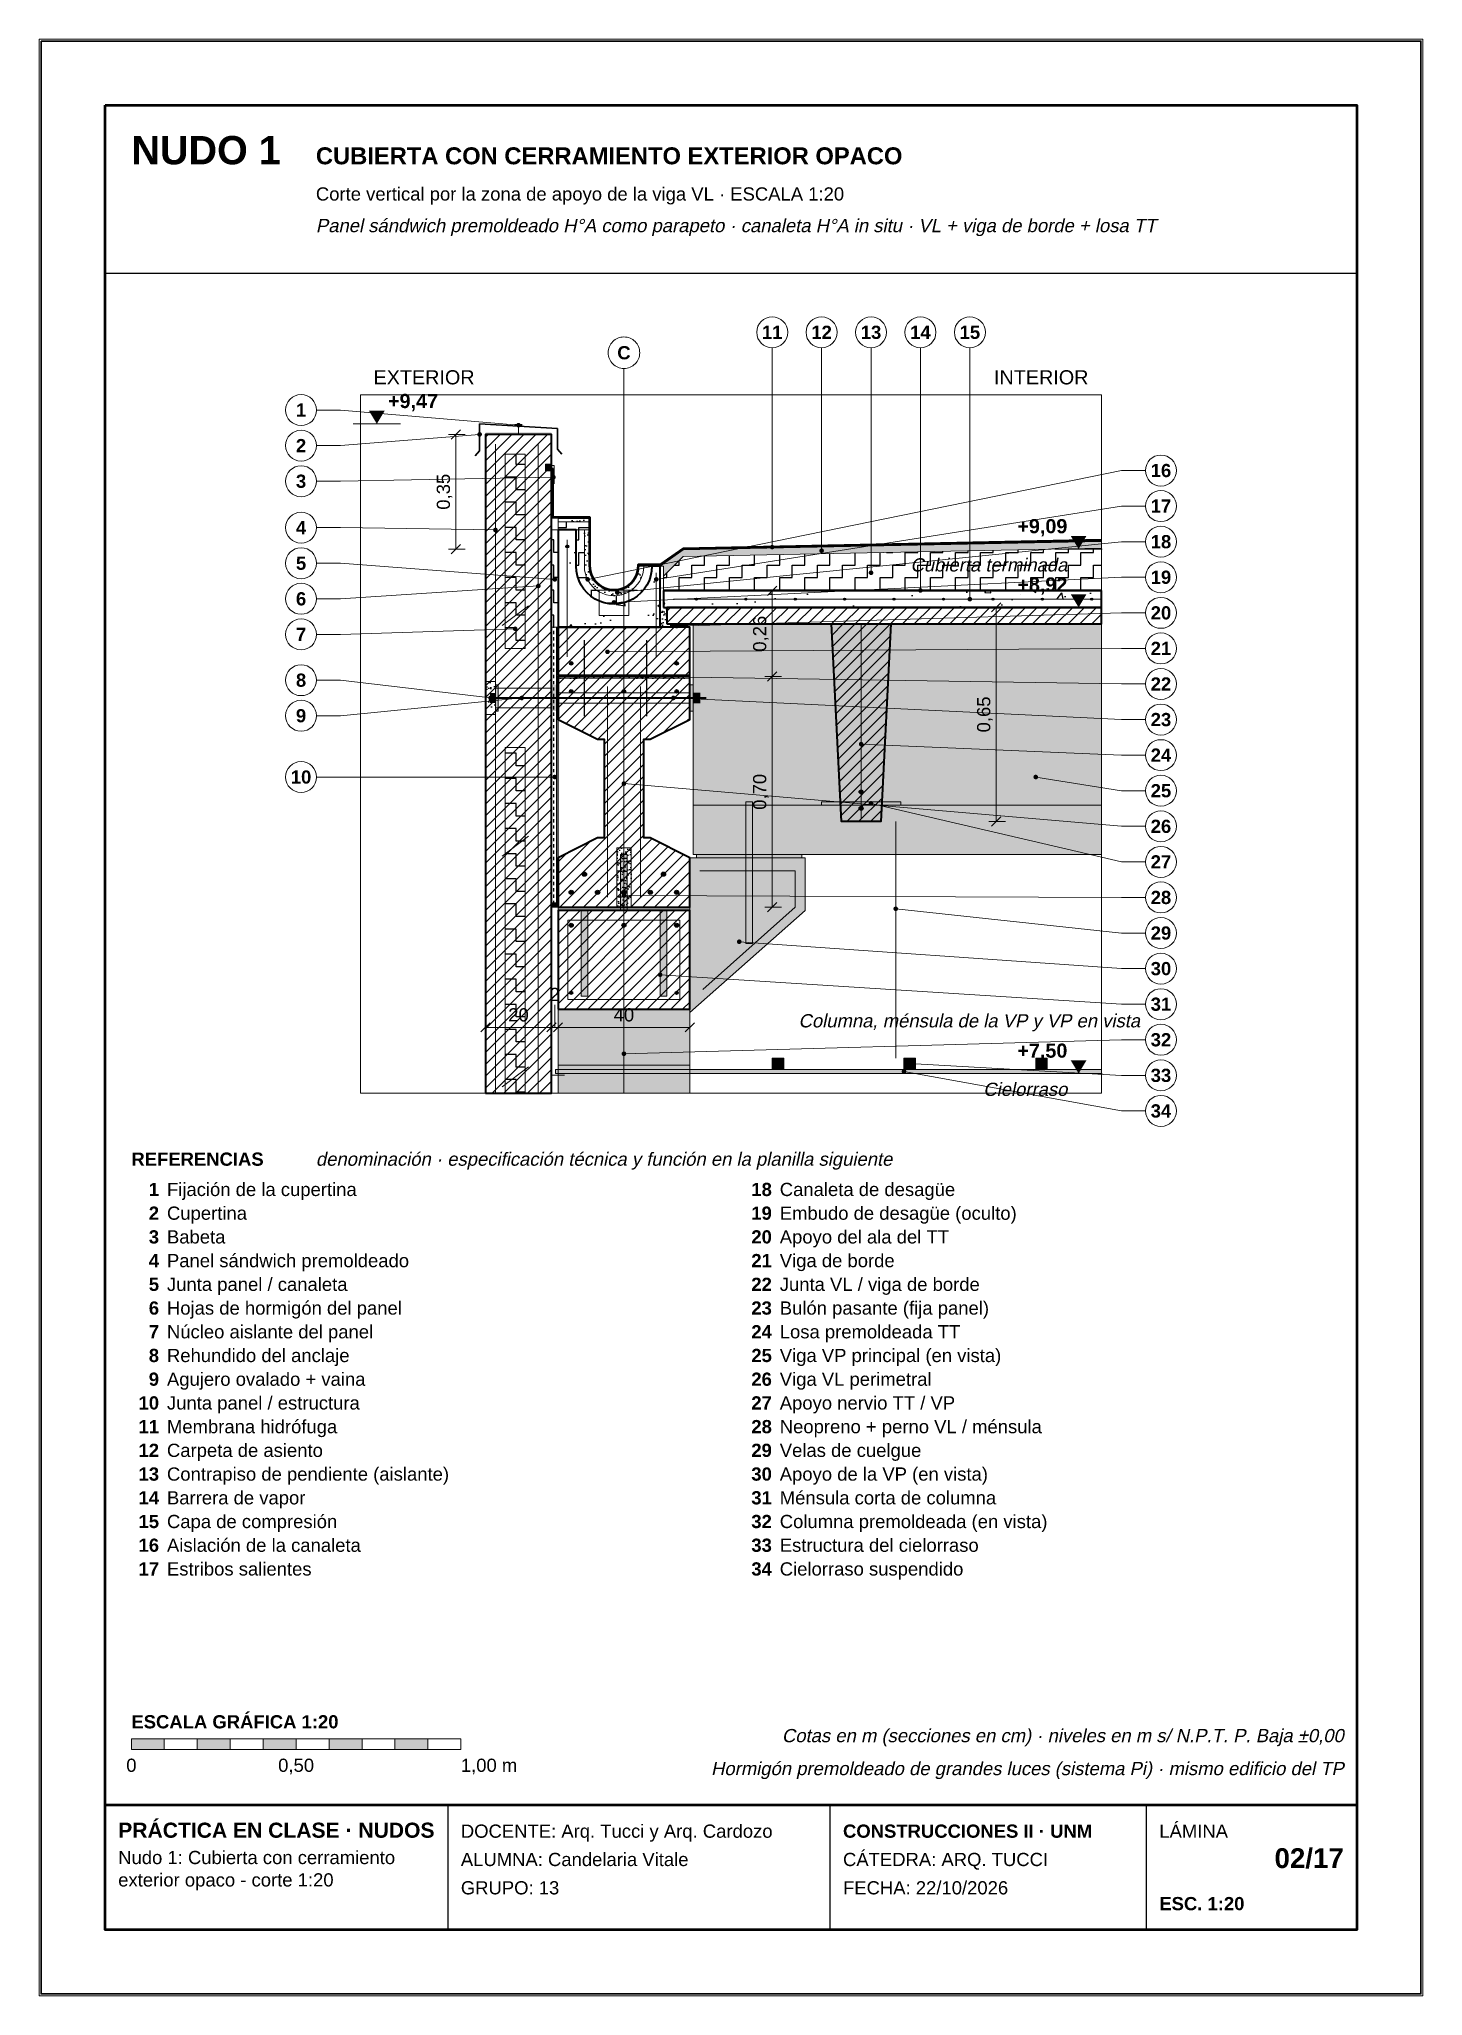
# Paper-space layout 'A4 02' of a CAD drawing. Header units: millimetres. Extents: x 0 to 210, y 0 to 297.
# The model-space entities are those that its viewports show. They can reach past a viewport. Long polylines and large blocks are cut down to what shows.
import ezdxf
from ezdxf.enums import TextEntityAlignment as Align

# ---------------------------------------------------------------- set-up
doc = ezdxf.new("R2010")
doc.units = ezdxf.units.MM
doc.header["$LTSCALE"] = 20
doc.linetypes.add('DASHDOT', pattern=[3.556, 2.54, -0.508, 0, -0.508])
doc.linetypes.add('DASHED', pattern=[1.524, 1.27, -0.254])
for name, color, linetype in [('A-ACERO', 250, 'Continuous'), ('A-AISLACION-EPS', 50, 'Continuous'), ('A-AISLACION-LANA', 40, 'Continuous'), ('A-ALUMINIO', 253, 'Continuous'), ('A-ARMADURAS', 14, 'Continuous'), ('A-BARRERAS-MEMBRANAS', 7, 'Continuous'), ('A-CONTORNOS', 7, 'Continuous'), ('A-GROUT', 251, 'Continuous'), ('A-HORMIGON-INSITU', 33, 'Continuous'), ('A-HORMIGON-PREMOLDEADO', 8, 'Continuous'), ('A-MORTERO-CARPETAS', 252, 'Continuous'), ('A-NEOPRENO-SELLADORES', 7, 'Continuous'), ('A-PROYECCION-OCULTO', 8, 'DASHED'), ('A-VISTA', 8, 'Continuous'), ('X-COTAS', 3, 'Continuous'), ('X-EJES', 1, 'DASHDOT'), ('X-MARCO', 7, 'Continuous'), ('X-NIVELES', 7, 'Continuous'), ('X-REFERENCIAS', 1, 'Continuous'), ('X-ROTULO', 7, 'Continuous'), ('X-TEXTOS', 7, 'Continuous')]:
    doc.layers.add(name, color=color, linetype=linetype)
doc.styles.add('ARIAL', font='arial.ttf')
doc.styles.add('ARIAL-B', font='arialbd.ttf')

psp = doc.layouts.new('A4 02')

msp = doc.modelspace()

# ---------------------------------------------------------------- texts
at = {"layer": 'X-COTAS', "style": 'ARIAL'}
for s, p in [('0,35', (1247, 4566)), ('0,26', (2207, 4135)), ('0,65', (2887, 3890)), ('0,70', (2207, 3655))]:
    msp.add_text(s, height=40.1, rotation=90, dxfattribs=at).set_placement(p, align=Align.CENTER)
for s, p in [('2', (1565, 3020)), ('20', (1455, 2958)), ('40', (1775, 2958))]:
    msp.add_text(s, height=40.1, dxfattribs=at).set_placement(p, align=Align.CENTER)
at = {"layer": 'X-EJES', "color": 12, "true_color": 0xcc0000, "style": 'ARIAL-B'}
msp.add_text('C', height=40.1, dxfattribs=at).set_placement((1775, 4968), align=Align.CENTER)
at = {"layer": 'X-NIVELES', "style": 'ARIAL-B'}
msp.add_text('+9,47', height=42.96, dxfattribs=at).set_placement((1059, 4820))
for s, p in [('+9,09', (3121, 4440)), ('+8,92', (3121, 4263)), ('+7,50', (3121, 2848))]:
    msp.add_text(s, height=42.96, dxfattribs=at).set_placement(p, align=Align.RIGHT)
at = {"layer": 'X-NIVELES', "style": 'ARIAL', "oblique": 12}
for s, height, p in [('Cubierta terminada', 40.096, (3121, 4324)), ('Cielorraso', 40.1, (3121, 2732))]:
    msp.add_text(s, height=height, dxfattribs=at).set_placement(p, align=Align.RIGHT)
at = {"layer": 'X-REFERENCIAS', "style": 'ARIAL-B'}
for s, p in [('11', (2225, 5030)), ('12', (2375, 5030)), ('13', (2525, 5030)), ('14', (2675, 5030)), ('15', (2825, 5030)), ('1', (795, 4794)), ('2', (795, 4686)), ('16', (3405, 4610.4)), ('3', (795, 4578)), ('17', (3405, 4502.4)), ('4', (795, 4437)), ('18', (3405, 4394.4)), ('5', (795, 4329)), ('19', (3405, 4286.4)), ('6', (795, 4221)), ('20', (3405, 4178.4)), ('7', (795, 4113)), ('21', (3405, 4070.4)), ('8', (795, 3974)), ('22', (3405, 3962.4)), ('9', (795, 3866)), ('23', (3405, 3854.4)), ('24', (3405, 3746.4)), ('10', (795, 3680)), ('25', (3405, 3638.4)), ('26', (3405, 3530.4)), ('27', (3405, 3422.4)), ('28', (3405, 3314.4)), ('29', (3405, 3206.4)), ('30', (3405, 3098.4)), ('31', (3405, 2990.4)), ('32', (3405, 2882.4)), ('33', (3405, 2774.4)), ('34', (3405, 2666.4))]:
    msp.add_text(s, height=40.1, dxfattribs=at).set_placement(p, align=Align.CENTER)
at = {"layer": 'X-ROTULO'}
for s, height, style, p in [('PRÁCTICA EN CLASE · NUDOS', 45.824, 'ARIAL-B', (240, 480)), ('DOCENTE: Arq. Tucci y Arq. Cardozo', 40.096, 'ARIAL', (1280, 480)), ('CONSTRUCCIONES II · UNM', 40.096, 'ARIAL-B', (2440, 480)), ('LÁMINA', 40.1, 'ARIAL', (3400, 480)), ('Nudo 1: Cubierta con cerramiento', 40.096, 'ARIAL', (240, 400)), ('ALUMNA: Candelaria Vitale', 40.096, 'ARIAL', (1280, 394)), ('CÁTEDRA: ARQ. TUCCI', 40.096, 'ARIAL', (2440, 394)), ('exterior opaco - corte 1:20', 40.096, 'ARIAL', (240, 332)), ('GRUPO: 13', 40.1, 'ARIAL', (1280, 308)), ('FECHA: 22/10/2026', 40.096, 'ARIAL', (2440, 308)), ('ESC. 1:20', 40.1, 'ARIAL-B', (3400, 260))]:
    msp.add_text(s, height=height, dxfattribs=dict(at, style=style)).set_placement(p)
at = {"layer": 'X-ROTULO', "style": 'ARIAL-B'}
msp.add_text('02/17', height=60.14, dxfattribs=at).set_placement((3960, 388), align=Align.RIGHT)
at = {"layer": 'X-TEXTOS'}
for s, height, style, p in [('NUDO 1', 85.92, 'ARIAL-B', (280, 5560)), ('CUBIERTA CON CERRAMIENTO EXTERIOR OPACO', 51.552, 'ARIAL-B', (840, 5560)), ('Corte vertical por la zona de apoyo de la viga VL · ESCALA 1:20', 40.096, 'ARIAL', (840, 5450)), ('EXTERIOR', 42.96, 'ARIAL', (1015, 4892)), ('REFERENCIAS', 40.096, 'ARIAL-B', (280, 2520)), ('Fijación de la cupertina', 40.096, 'ARIAL', (388, 2428)), ('Canaleta de desagüe', 40.096, 'ARIAL', (2248, 2428)), ('Cupertina', 40.1, 'ARIAL', (388, 2356)), ('Embudo de desagüe (oculto)', 40.096, 'ARIAL', (2248, 2356)), ('Babeta', 40.1, 'ARIAL', (388, 2284)), ('Apoyo del ala del TT', 40.096, 'ARIAL', (2248, 2284)), ('Panel sándwich premoldeado', 40.096, 'ARIAL', (388, 2212)), ('Viga de borde', 40.096, 'ARIAL', (2248, 2212)), ('Junta panel / canaleta', 40.096, 'ARIAL', (388, 2140)), ('Junta VL / viga de borde', 40.096, 'ARIAL', (2248, 2140)), ('Hojas de hormigón del panel', 40.096, 'ARIAL', (388, 2068)), ('Bulón pasante (fija panel)', 40.096, 'ARIAL', (2248, 2068)), ('Núcleo aislante del panel', 40.096, 'ARIAL', (388, 1996)), ('Losa premoldeada TT', 40.096, 'ARIAL', (2248, 1996)), ('Rehundido del anclaje', 40.096, 'ARIAL', (388, 1924)), ('Viga VP principal (en vista)', 40.096, 'ARIAL', (2248, 1924)), ('Agujero ovalado + vaina', 40.096, 'ARIAL', (388, 1852)), ('Viga VL perimetral', 40.096, 'ARIAL', (2248, 1852)), ('Junta panel / estructura', 40.096, 'ARIAL', (388, 1780)), ('Apoyo nervio TT / VP', 40.096, 'ARIAL', (2248, 1780)), ('Membrana hidrófuga', 40.096, 'ARIAL', (388, 1708)), ('Neopreno + perno VL / ménsula', 40.096, 'ARIAL', (2248, 1708)), ('Carpeta de asiento', 40.096, 'ARIAL', (388, 1636)), ('Velas de cuelgue', 40.096, 'ARIAL', (2248, 1636)), ('Contrapiso de pendiente (aislante)', 40.096, 'ARIAL', (388, 1564)), ('Apoyo de la VP (en vista)', 40.096, 'ARIAL', (2248, 1564)), ('Barrera de vapor', 40.096, 'ARIAL', (388, 1492)), ('Ménsula corta de columna', 40.096, 'ARIAL', (2248, 1492)), ('Capa de compresión', 40.096, 'ARIAL', (388, 1420)), ('Columna premoldeada (en vista)', 40.096, 'ARIAL', (2248, 1420)), ('Aislación de la canaleta', 40.096, 'ARIAL', (388, 1348)), ('Estructura del cielorraso', 40.096, 'ARIAL', (2248, 1348)), ('Estribos salientes', 40.096, 'ARIAL', (388, 1276)), ('Cielorraso suspendido', 40.096, 'ARIAL', (2248, 1276)), ('ESCALA GRÁFICA 1:20', 40.096, 'ARIAL-B', (280, 812)), ('1,00 m', 40.1, 'ARIAL', (1280, 680))]:
    msp.add_text(s, height=height, dxfattribs=dict(at, style=style)).set_placement(p)
at = {"layer": 'X-TEXTOS', "style": 'ARIAL', "oblique": 12}
for s, p in [('Panel sándwich premoldeado H°A como parapeto · canaleta H°A in situ · VL + viga de borde + losa TT', (840, 5354)), ('Columna, ménsula de la VP y VP en vista', (2305, 2940)), ('denominación · especificación técnica y función en la planilla siguiente', (840, 2520))]:
    msp.add_text(s, height=40.096, dxfattribs=at).set_placement(p)
at = {"layer": 'X-TEXTOS'}
for s, height, style, p in [('INTERIOR', 42.96, 'ARIAL', (3185, 4892)), ('1', 40.1, 'ARIAL-B', (364, 2428)), ('18', 40.1, 'ARIAL-B', (2224, 2428)), ('2', 40.1, 'ARIAL-B', (364, 2356)), ('19', 40.1, 'ARIAL-B', (2224, 2356)), ('3', 40.1, 'ARIAL-B', (364, 2284)), ('20', 40.1, 'ARIAL-B', (2224, 2284)), ('4', 40.1, 'ARIAL-B', (364, 2212)), ('21', 40.1, 'ARIAL-B', (2224, 2212)), ('5', 40.1, 'ARIAL-B', (364, 2140)), ('22', 40.1, 'ARIAL-B', (2224, 2140)), ('6', 40.1, 'ARIAL-B', (364, 2068)), ('23', 40.1, 'ARIAL-B', (2224, 2068)), ('7', 40.1, 'ARIAL-B', (364, 1996)), ('24', 40.1, 'ARIAL-B', (2224, 1996)), ('8', 40.1, 'ARIAL-B', (364, 1924)), ('25', 40.1, 'ARIAL-B', (2224, 1924)), ('9', 40.1, 'ARIAL-B', (364, 1852)), ('26', 40.1, 'ARIAL-B', (2224, 1852)), ('10', 40.1, 'ARIAL-B', (364, 1780)), ('27', 40.1, 'ARIAL-B', (2224, 1780)), ('11', 40.1, 'ARIAL-B', (364, 1708)), ('28', 40.1, 'ARIAL-B', (2224, 1708)), ('12', 40.1, 'ARIAL-B', (364, 1636)), ('29', 40.1, 'ARIAL-B', (2224, 1636)), ('13', 40.1, 'ARIAL-B', (364, 1564)), ('30', 40.1, 'ARIAL-B', (2224, 1564)), ('14', 40.1, 'ARIAL-B', (364, 1492)), ('31', 40.1, 'ARIAL-B', (2224, 1492)), ('15', 40.1, 'ARIAL-B', (364, 1420)), ('32', 40.1, 'ARIAL-B', (2224, 1420)), ('16', 40.1, 'ARIAL-B', (364, 1348)), ('33', 40.1, 'ARIAL-B', (2224, 1348)), ('17', 40.1, 'ARIAL-B', (364, 1276)), ('34', 40.1, 'ARIAL-B', (2224, 1276))]:
    msp.add_text(s, height=height, dxfattribs=dict(at, style=style)).set_placement(p, align=Align.RIGHT)
at = {"layer": 'X-TEXTOS', "style": 'ARIAL', "oblique": 12}
for s, p in [('Cotas en m (secciones en cm) · niveles en m s/ N.P.T. P. Baja ±0,00', (3960, 770)), ('Hormigón premoldeado de grandes luces (sistema Pi) · mismo edificio del TP', (3960, 670))]:
    msp.add_text(s, height=40.096, dxfattribs=at).set_placement(p, align=Align.RIGHT)
at = {"layer": 'X-TEXTOS', "style": 'ARIAL'}
for s, p in [('0', (280, 680)), ('0,50', (780, 680))]:
    msp.add_text(s, height=40.1, dxfattribs=at).set_placement(p, align=Align.CENTER)

# ---------------------------------------------------------------- hatches: boundary and pattern name
at = {"layer": 'A-ACERO', "true_color": 0x888888}
h = msp.add_hatch(color=252, dxfattribs=at)
h.dxf.hatch_style = 1
h.paths.add_polyline_path([(1355, 4740), (1555, 4740), (1555, 4746), (1355, 4746)])
at = {"layer": 'A-ACERO', "true_color": 0x3b3b3b}
h = msp.add_hatch(color=250, dxfattribs=at)
h.dxf.hatch_style = 1
h.paths.add_polyline_path([(1385, 3900), (1393, 3900), (1393, 3980), (1385, 3980)])
h = msp.add_hatch(color=250, dxfattribs=at)
h.dxf.hatch_style = 1
h.paths.add_polyline_path([(1975, 3900), (1985, 3900), (1985, 3980), (1975, 3980)])
h = msp.add_hatch(color=250, dxfattribs=at)
h.dxf.hatch_style = 1
h.paths.add_polyline_path([(1765, 3295), (1785, 3295), (1785, 3465), (1765, 3465)])
h = msp.add_hatch(color=250, dxfattribs=at)
h.dxf.hatch_style = 1
h.paths.add_polyline_path([(1645, 3035), (1665, 3035), (1665, 3295), (1645, 3295)])
h = msp.add_hatch(color=250, dxfattribs=at)
h.dxf.hatch_style = 1
h.paths.add_polyline_path([(1885, 3035), (1905, 3035), (1905, 3295), (1885, 3295)])
at = {"layer": 'A-AISLACION-EPS'}
h = msp.add_hatch(dxfattribs=at)
h.set_pattern_fill('ZIGZAG', color=256, scale=6, angle=90)
h.paths.add_polyline_path([(1415, 4090), (1475, 4090), (1475, 4680), (1415, 4680)])
h = msp.add_hatch(dxfattribs=at)
h.set_pattern_fill('ZIGZAG', color=256, scale=6)
h.paths.add_polyline_path([(1575, 4450), (1670, 4450), (1670, 4475), (1575, 4475)])
h = msp.add_hatch(dxfattribs=at)
h.set_pattern_fill('ZIGZAG', color=256, scale=6, angle=90)
h.paths.add_polyline_path([(1555, 4155), (1575, 4155), (1575, 4450), (1555, 4450)])
h = msp.add_hatch(dxfattribs=at)
h.set_pattern_fill('ZIGZAG', color=256, scale=6)
h.paths.add_polyline_path([(1860, 4340), (1859, 4325), (1856.1, 4310.2), (1851.2, 4296), (1844.6, 4282.5), (1836.2, 4270), (1826.3, 4258.7), (1815, 4248.8), (1802.5, 4240.4), (1789, 4233.8), (1774.8, 4228.9), (1760, 4226), (1745, 4225), (1730, 4226), (1715.2, 4228.9), (1701, 4233.8), (1687.5, 4240.4), (1675, 4248.8), (1663.7, 4258.7), (1653.8, 4270), (1645.4, 4282.5), (1638.8, 4296), (1633.9, 4310.2), (1631, 4325), (1630, 4340), (1630, 4450), (1655, 4450), (1655, 4340), (1655.8, 4328.3), (1658.1, 4316.7), (1661.9, 4305.6), (1667.1, 4295), (1673.6, 4285.2), (1681.4, 4276.4), (1690.2, 4268.6), (1700, 4262.1), (1710.6, 4256.9), (1721.7, 4253.1), (1733.3, 4250.8), (1745, 4250), (1756.7, 4250.8), (1768.3, 4253.1), (1779.4, 4256.9), (1790, 4262.1), (1799.8, 4268.6), (1808.6, 4276.4), (1816.4, 4285.2), (1822.9, 4295), (1828.1, 4305.6), (1831.9, 4316.7), (1834.2, 4328.3), (1835, 4340)])
h = msp.add_hatch(dxfattribs=at)
h.set_pattern_fill('ZIGZAG', color=256, scale=6)
h.paths.add_polyline_path([(1895, 4268), (3225, 4268), (3225, 4394.6), (1955, 4369.2), (1895, 4310)])
h = msp.add_hatch(dxfattribs=at)
h.set_pattern_fill('ZIGZAG', color=256, scale=6, angle=90)
h.paths.add_polyline_path([(1415, 2740), (1475, 2740), (1475, 3790), (1415, 3790)])
at = {"layer": 'A-AISLACION-LANA'}
h = msp.add_hatch(dxfattribs=at)
h.set_pattern_fill('INSUL', color=256, scale=3, angle=90)
h.paths.add_polyline_path([(1555, 3305), (1575, 3305), (1575, 4155), (1555, 4155)])
at = {"layer": 'A-ALUMINIO', "true_color": 0x9aa3ab}
h = msp.add_hatch(color=253, dxfattribs=at)
h.dxf.hatch_style = 1
h.paths.add_polyline_path([(2225, 2812.5), (2260, 2812.5), (2260, 2847), (2225, 2847)])
h = msp.add_hatch(color=253, dxfattribs=at)
h.dxf.hatch_style = 1
h.paths.add_polyline_path([(2625, 2812.5), (2660, 2812.5), (2660, 2847), (2625, 2847)])
h = msp.add_hatch(color=253, dxfattribs=at)
h.dxf.hatch_style = 1
h.paths.add_polyline_path([(3025, 2812.5), (3060, 2812.5), (3060, 2847), (3025, 2847)])
at = {"layer": 'A-ARMADURAS'}
h = msp.add_hatch(color=256, dxfattribs=at)
h.dxf.hatch_style = 1
h.paths.add_polyline_path([(1607.4, 4400), (1607.2, 4401.4), (1606.6, 4402.6), (1605.6, 4403.6), (1604.4, 4404.2), (1603, 4404.4), (1601.6, 4404.2), (1600.4, 4403.6), (1599.4, 4402.6), (1598.8, 4401.4), (1598.6, 4400), (1598.8, 4398.6), (1599.4, 4397.4), (1600.4, 4396.4), (1601.6, 4395.8), (1603, 4395.6), (1604.4, 4395.8), (1605.6, 4396.4), (1606.6, 4397.4), (1607.2, 4398.6)])
h = msp.add_hatch(color=256, dxfattribs=at)
h.dxf.hatch_style = 1
h.paths.add_polyline_path([(1877.4, 4300), (1877.2, 4301.4), (1876.6, 4302.6), (1875.6, 4303.6), (1874.4, 4304.2), (1873, 4304.4), (1871.6, 4304.2), (1870.4, 4303.6), (1869.4, 4302.6), (1868.8, 4301.4), (1868.6, 4300), (1868.8, 4298.6), (1869.4, 4297.4), (1870.4, 4296.4), (1871.6, 4295.8), (1873, 4295.6), (1874.4, 4295.8), (1875.6, 4296.4), (1876.6, 4297.4), (1877.2, 4298.6)])
h = msp.add_hatch(color=256, dxfattribs=at)
h.dxf.hatch_style = 1
h.paths.add_polyline_path([(1998.4, 4240), (1998.2, 4241.1), (1997.8, 4242), (1997, 4242.8), (1996.1, 4243.2), (1995, 4243.4), (1993.9, 4243.2), (1993, 4242.8), (1992.2, 4242), (1991.8, 4241.1), (1991.6, 4240), (1991.8, 4238.9), (1992.2, 4238), (1993, 4237.2), (1993.9, 4236.8), (1995, 4236.6), (1996.1, 4236.8), (1997, 4237.2), (1997.8, 4238), (1998.2, 4238.9)])
h = msp.add_hatch(color=256, dxfattribs=at)
h.dxf.hatch_style = 1
h.paths.add_polyline_path([(2148.4, 4240), (2148.2, 4241.1), (2147.8, 4242), (2147, 4242.8), (2146.1, 4243.2), (2145, 4243.4), (2143.9, 4243.2), (2143, 4242.8), (2142.2, 4242), (2141.8, 4241.1), (2141.6, 4240), (2141.8, 4238.9), (2142.2, 4238), (2143, 4237.2), (2143.9, 4236.8), (2145, 4236.6), (2146.1, 4236.8), (2147, 4237.2), (2147.8, 4238), (2148.2, 4238.9)])
h = msp.add_hatch(color=256, dxfattribs=at)
h.dxf.hatch_style = 1
h.paths.add_polyline_path([(2298.4, 4240), (2298.2, 4241.1), (2297.8, 4242), (2297, 4242.8), (2296.1, 4243.2), (2295, 4243.4), (2293.9, 4243.2), (2293, 4242.8), (2292.2, 4242), (2291.8, 4241.1), (2291.6, 4240), (2291.8, 4238.9), (2292.2, 4238), (2293, 4237.2), (2293.9, 4236.8), (2295, 4236.6), (2296.1, 4236.8), (2297, 4237.2), (2297.8, 4238), (2298.2, 4238.9)])
h = msp.add_hatch(color=256, dxfattribs=at)
h.dxf.hatch_style = 1
h.paths.add_polyline_path([(2448.4, 4240), (2448.2, 4241.1), (2447.8, 4242), (2447, 4242.8), (2446.1, 4243.2), (2445, 4243.4), (2443.9, 4243.2), (2443, 4242.8), (2442.2, 4242), (2441.8, 4241.1), (2441.6, 4240), (2441.8, 4238.9), (2442.2, 4238), (2443, 4237.2), (2443.9, 4236.8), (2445, 4236.6), (2446.1, 4236.8), (2447, 4237.2), (2447.8, 4238), (2448.2, 4238.9)])
h = msp.add_hatch(color=256, dxfattribs=at)
h.dxf.hatch_style = 1
h.paths.add_polyline_path([(2598.4, 4240), (2598.2, 4241.1), (2597.8, 4242), (2597, 4242.8), (2596.1, 4243.2), (2595, 4243.4), (2593.9, 4243.2), (2593, 4242.8), (2592.2, 4242), (2591.8, 4241.1), (2591.6, 4240), (2591.8, 4238.9), (2592.2, 4238), (2593, 4237.2), (2593.9, 4236.8), (2595, 4236.6), (2596.1, 4236.8), (2597, 4237.2), (2597.8, 4238), (2598.2, 4238.9)])
h = msp.add_hatch(color=256, dxfattribs=at)
h.dxf.hatch_style = 1
h.paths.add_polyline_path([(2748.4, 4240), (2748.2, 4241.1), (2747.8, 4242), (2747, 4242.8), (2746.1, 4243.2), (2745, 4243.4), (2743.9, 4243.2), (2743, 4242.8), (2742.2, 4242), (2741.8, 4241.1), (2741.6, 4240), (2741.8, 4238.9), (2742.2, 4238), (2743, 4237.2), (2743.9, 4236.8), (2745, 4236.6), (2746.1, 4236.8), (2747, 4237.2), (2747.8, 4238), (2748.2, 4238.9)])
h = msp.add_hatch(color=256, dxfattribs=at)
h.dxf.hatch_style = 1
h.paths.add_polyline_path([(2898.4, 4240), (2898.2, 4241.1), (2897.8, 4242), (2897, 4242.8), (2896.1, 4243.2), (2895, 4243.4), (2893.9, 4243.2), (2893, 4242.8), (2892.2, 4242), (2891.8, 4241.1), (2891.6, 4240), (2891.8, 4238.9), (2892.2, 4238), (2893, 4237.2), (2893.9, 4236.8), (2895, 4236.6), (2896.1, 4236.8), (2897, 4237.2), (2897.8, 4238), (2898.2, 4238.9)])
h = msp.add_hatch(color=256, dxfattribs=at)
h.dxf.hatch_style = 1
h.paths.add_polyline_path([(3048.4, 4240), (3048.2, 4241.1), (3047.8, 4242), (3047, 4242.8), (3046.1, 4243.2), (3045, 4243.4), (3043.9, 4243.2), (3043, 4242.8), (3042.2, 4242), (3041.8, 4241.1), (3041.6, 4240), (3041.8, 4238.9), (3042.2, 4238), (3043, 4237.2), (3043.9, 4236.8), (3045, 4236.6), (3046.1, 4236.8), (3047, 4237.2), (3047.8, 4238), (3048.2, 4238.9)])
h = msp.add_hatch(color=256, dxfattribs=at)
h.dxf.hatch_style = 1
h.paths.add_polyline_path([(3198.4, 4240), (3198.2, 4241.1), (3197.8, 4242), (3197, 4242.8), (3196.1, 4243.2), (3195, 4243.4), (3193.9, 4243.2), (3193, 4242.8), (3192.2, 4242), (3191.8, 4241.1), (3191.6, 4240), (3191.8, 4238.9), (3192.2, 4238), (3193, 4237.2), (3193.9, 4236.8), (3195, 4236.6), (3196.1, 4236.8), (3197, 4237.2), (3197.8, 4238), (3198.2, 4238.9)])
h = msp.add_hatch(color=256, dxfattribs=at)
h.dxf.hatch_style = 1
h.paths.add_polyline_path([(1620.2, 4045), (1619.9, 4046.6), (1619.2, 4048.1), (1618.1, 4049.2), (1616.6, 4049.9), (1615, 4050.2), (1613.4, 4049.9), (1611.9, 4049.2), (1610.8, 4048.1), (1610.1, 4046.6), (1609.8, 4045), (1610.1, 4043.4), (1610.8, 4041.9), (1611.9, 4040.8), (1613.4, 4040.1), (1615, 4039.8), (1616.6, 4040.1), (1618.1, 4040.8), (1619.2, 4041.9), (1619.9, 4043.4)])
h = msp.add_hatch(color=256, dxfattribs=at)
h.dxf.hatch_style = 1
h.paths.add_polyline_path([(1940.2, 4045), (1939.9, 4046.6), (1939.2, 4048.1), (1938.1, 4049.2), (1936.6, 4049.9), (1935, 4050.2), (1933.4, 4049.9), (1931.9, 4049.2), (1930.8, 4048.1), (1930.1, 4046.6), (1929.8, 4045), (1930.1, 4043.4), (1930.8, 4041.9), (1931.9, 4040.8), (1933.4, 4040.1), (1935, 4039.8), (1936.6, 4040.1), (1938.1, 4040.8), (1939.2, 4041.9), (1939.9, 4043.4)])
h = msp.add_hatch(color=256, dxfattribs=at)
h.dxf.hatch_style = 1
h.paths.add_polyline_path([(1620.6, 3960), (1620.3, 3961.7), (1619.5, 3963.3), (1618.3, 3964.5), (1616.7, 3965.3), (1615, 3965.6), (1613.3, 3965.3), (1611.7, 3964.5), (1610.5, 3963.3), (1609.7, 3961.7), (1609.4, 3960), (1609.7, 3958.3), (1610.5, 3956.7), (1611.7, 3955.5), (1613.3, 3954.7), (1615, 3954.4), (1616.7, 3954.7), (1618.3, 3955.5), (1619.5, 3956.7), (1620.3, 3958.3)])
h = msp.add_hatch(color=256, dxfattribs=at)
h.dxf.hatch_style = 1
h.paths.add_polyline_path([(1780.6, 3960), (1780.3, 3961.7), (1779.5, 3963.3), (1778.3, 3964.5), (1776.7, 3965.3), (1775, 3965.6), (1773.3, 3965.3), (1771.7, 3964.5), (1770.5, 3963.3), (1769.7, 3961.7), (1769.4, 3960), (1769.7, 3958.3), (1770.5, 3956.7), (1771.7, 3955.5), (1773.3, 3954.7), (1775, 3954.4), (1776.7, 3954.7), (1778.3, 3955.5), (1779.5, 3956.7), (1780.3, 3958.3)])
h = msp.add_hatch(color=256, dxfattribs=at)
h.dxf.hatch_style = 1
h.paths.add_polyline_path([(1940.6, 3960), (1940.3, 3961.7), (1939.5, 3963.3), (1938.3, 3964.5), (1936.7, 3965.3), (1935, 3965.6), (1933.3, 3965.3), (1931.7, 3964.5), (1930.5, 3963.3), (1929.7, 3961.7), (1929.4, 3960), (1929.7, 3958.3), (1930.5, 3956.7), (1931.7, 3955.5), (1933.3, 3954.7), (1935, 3954.4), (1936.7, 3954.7), (1938.3, 3955.5), (1939.5, 3956.7), (1940.3, 3958.3)])
h = msp.add_hatch(color=256, dxfattribs=at)
h.dxf.hatch_style = 1
h.paths.add_polyline_path([(2501, 3655), (2500.7, 3656.9), (2499.9, 3658.5), (2498.5, 3659.9), (2496.9, 3660.7), (2495, 3661), (2493.1, 3660.7), (2491.5, 3659.9), (2490.1, 3658.5), (2489.3, 3656.9), (2489, 3655), (2489.3, 3653.1), (2490.1, 3651.5), (2491.5, 3650.1), (2493.1, 3649.3), (2495, 3649), (2496.9, 3649.3), (2498.5, 3650.1), (2499.9, 3651.5), (2500.7, 3653.1)])
h = msp.add_hatch(color=256, dxfattribs=at)
h.dxf.hatch_style = 1
h.paths.add_polyline_path([(2501, 3605), (2500.7, 3606.9), (2499.9, 3608.5), (2498.5, 3609.9), (2496.9, 3610.7), (2495, 3611), (2493.1, 3610.7), (2491.5, 3609.9), (2490.1, 3608.5), (2489.3, 3606.9), (2489, 3605), (2489.3, 3603.1), (2490.1, 3601.5), (2491.5, 3600.1), (2493.1, 3599.3), (2495, 3599), (2496.9, 3599.3), (2498.5, 3600.1), (2499.9, 3601.5), (2500.7, 3603.1)])
h = msp.add_hatch(color=256, dxfattribs=at)
h.dxf.hatch_style = 1
h.paths.add_polyline_path([(1661.4, 3405), (1661.1, 3407), (1660.2, 3408.8), (1658.8, 3410.2), (1657, 3411.1), (1655, 3411.4), (1653, 3411.1), (1651.2, 3410.2), (1649.8, 3408.8), (1648.9, 3407), (1648.6, 3405), (1648.9, 3403), (1649.8, 3401.2), (1651.2, 3399.8), (1653, 3398.9), (1655, 3398.6), (1657, 3398.9), (1658.8, 3399.8), (1660.2, 3401.2), (1661.1, 3403)])
h = msp.add_hatch(color=256, dxfattribs=at)
h.dxf.hatch_style = 1
h.paths.add_polyline_path([(1901.4, 3405), (1901.1, 3407), (1900.2, 3408.8), (1898.8, 3410.2), (1897, 3411.1), (1895, 3411.4), (1893, 3411.1), (1891.2, 3410.2), (1889.8, 3408.8), (1888.9, 3407), (1888.6, 3405), (1888.9, 3403), (1889.8, 3401.2), (1891.2, 3399.8), (1893, 3398.9), (1895, 3398.6), (1897, 3398.9), (1898.8, 3399.8), (1900.2, 3401.2), (1901.1, 3403)])
h = msp.add_hatch(color=256, dxfattribs=at)
h.dxf.hatch_style = 1
h.paths.add_polyline_path([(1621.4, 3350), (1621.1, 3352), (1620.2, 3353.8), (1618.8, 3355.2), (1617, 3356.1), (1615, 3356.4), (1613, 3356.1), (1611.2, 3355.2), (1609.8, 3353.8), (1608.9, 3352), (1608.6, 3350), (1608.9, 3348), (1609.8, 3346.2), (1611.2, 3344.8), (1613, 3343.9), (1615, 3343.6), (1617, 3343.9), (1618.8, 3344.8), (1620.2, 3346.2), (1621.1, 3348)])
h = msp.add_hatch(color=256, dxfattribs=at)
h.dxf.hatch_style = 1
h.paths.add_polyline_path([(1701.4, 3350), (1701.1, 3352), (1700.2, 3353.8), (1698.8, 3355.2), (1697, 3356.1), (1695, 3356.4), (1693, 3356.1), (1691.2, 3355.2), (1689.8, 3353.8), (1688.9, 3352), (1688.6, 3350), (1688.9, 3348), (1689.8, 3346.2), (1691.2, 3344.8), (1693, 3343.9), (1695, 3343.6), (1697, 3343.9), (1698.8, 3344.8), (1700.2, 3346.2), (1701.1, 3348)])
h = msp.add_hatch(color=256, dxfattribs=at)
h.dxf.hatch_style = 1
h.paths.add_polyline_path([(1781.4, 3350), (1781.1, 3352), (1780.2, 3353.8), (1778.8, 3355.2), (1777, 3356.1), (1775, 3356.4), (1773, 3356.1), (1771.2, 3355.2), (1769.8, 3353.8), (1768.9, 3352), (1768.6, 3350), (1768.9, 3348), (1769.8, 3346.2), (1771.2, 3344.8), (1773, 3343.9), (1775, 3343.6), (1777, 3343.9), (1778.8, 3344.8), (1780.2, 3346.2), (1781.1, 3348)])
h = msp.add_hatch(color=256, dxfattribs=at)
h.dxf.hatch_style = 1
h.paths.add_polyline_path([(1861.4, 3350), (1861.1, 3352), (1860.2, 3353.8), (1858.8, 3355.2), (1857, 3356.1), (1855, 3356.4), (1853, 3356.1), (1851.2, 3355.2), (1849.8, 3353.8), (1848.9, 3352), (1848.6, 3350), (1848.9, 3348), (1849.8, 3346.2), (1851.2, 3344.8), (1853, 3343.9), (1855, 3343.6), (1857, 3343.9), (1858.8, 3344.8), (1860.2, 3346.2), (1861.1, 3348)])
h = msp.add_hatch(color=256, dxfattribs=at)
h.dxf.hatch_style = 1
h.paths.add_polyline_path([(1941.4, 3350), (1941.1, 3352), (1940.2, 3353.8), (1938.8, 3355.2), (1937, 3356.1), (1935, 3356.4), (1933, 3356.1), (1931.2, 3355.2), (1929.8, 3353.8), (1928.9, 3352), (1928.6, 3350), (1928.9, 3348), (1929.8, 3346.2), (1931.2, 3344.8), (1933, 3343.9), (1935, 3343.6), (1937, 3343.9), (1938.8, 3344.8), (1940.2, 3346.2), (1941.1, 3348)])
h = msp.add_hatch(color=256, dxfattribs=at)
h.dxf.hatch_style = 1
h.paths.add_polyline_path([(1621, 3250), (1620.7, 3251.9), (1619.9, 3253.5), (1618.5, 3254.9), (1616.9, 3255.7), (1615, 3256), (1613.1, 3255.7), (1611.5, 3254.9), (1610.1, 3253.5), (1609.3, 3251.9), (1609, 3250), (1609.3, 3248.1), (1610.1, 3246.5), (1611.5, 3245.1), (1613.1, 3244.3), (1615, 3244), (1616.9, 3244.3), (1618.5, 3245.1), (1619.9, 3246.5), (1620.7, 3248.1)])
h = msp.add_hatch(color=256, dxfattribs=at)
h.dxf.hatch_style = 1
h.paths.add_polyline_path([(1781, 3250), (1780.7, 3251.9), (1779.9, 3253.5), (1778.5, 3254.9), (1776.9, 3255.7), (1775, 3256), (1773.1, 3255.7), (1771.5, 3254.9), (1770.1, 3253.5), (1769.3, 3251.9), (1769, 3250), (1769.3, 3248.1), (1770.1, 3246.5), (1771.5, 3245.1), (1773.1, 3244.3), (1775, 3244), (1776.9, 3244.3), (1778.5, 3245.1), (1779.9, 3246.5), (1780.7, 3248.1)])
h = msp.add_hatch(color=256, dxfattribs=at)
h.dxf.hatch_style = 1
h.paths.add_polyline_path([(1941, 3250), (1940.7, 3251.9), (1939.9, 3253.5), (1938.5, 3254.9), (1936.9, 3255.7), (1935, 3256), (1933.1, 3255.7), (1931.5, 3254.9), (1930.1, 3253.5), (1929.3, 3251.9), (1929, 3250), (1929.3, 3248.1), (1930.1, 3246.5), (1931.5, 3245.1), (1933.1, 3244.3), (1935, 3244), (1936.9, 3244.3), (1938.5, 3245.1), (1939.9, 3246.5), (1940.7, 3248.1)])
h = msp.add_hatch(color=256, dxfattribs=at)
h.dxf.hatch_style = 1
h.paths.add_polyline_path([(1619.8, 3045), (1619.6, 3046.5), (1618.9, 3047.8), (1617.8, 3048.9), (1616.5, 3049.6), (1615, 3049.8), (1613.5, 3049.6), (1612.2, 3048.9), (1611.1, 3047.8), (1610.4, 3046.5), (1610.2, 3045), (1610.4, 3043.5), (1611.1, 3042.2), (1612.2, 3041.1), (1613.5, 3040.4), (1615, 3040.2), (1616.5, 3040.4), (1617.8, 3041.1), (1618.9, 3042.2), (1619.6, 3043.5)])
h = msp.add_hatch(color=256, dxfattribs=at)
h.dxf.hatch_style = 1
h.paths.add_polyline_path([(1939.8, 3045), (1939.6, 3046.5), (1938.9, 3047.8), (1937.8, 3048.9), (1936.5, 3049.6), (1935, 3049.8), (1933.5, 3049.6), (1932.2, 3048.9), (1931.1, 3047.8), (1930.4, 3046.5), (1930.2, 3045), (1930.4, 3043.5), (1931.1, 3042.2), (1932.2, 3041.1), (1933.5, 3040.4), (1935, 3040.2), (1936.5, 3040.4), (1937.8, 3041.1), (1938.9, 3042.2), (1939.6, 3043.5)])
at = {"layer": 'A-BARRERAS-MEMBRANAS', "true_color": 0x000000}
h = msp.add_hatch(color=18, dxfattribs=at)
h.dxf.hatch_style = 1
h.paths.add_polyline_path([(1895, 4265), (3225, 4265), (3225, 4268), (1895, 4268)])
at = {"layer": 'A-GROUT'}
h = msp.add_hatch(dxfattribs=at)
h.set_pattern_fill('AR-SAND', color=256, scale=0.4)
h.paths.add_polyline_path([(1885, 4155), (1905, 4155), (1905, 4215), (1885, 4215)])
h = msp.add_hatch(dxfattribs=at)
h.set_pattern_fill('AR-SAND', color=256, scale=0.4)
h.paths.add_polyline_path([(1575, 4000), (1975, 4000), (1975, 4010), (1575, 4010)])
h = msp.add_hatch(dxfattribs=at)
h.set_pattern_fill('AR-SAND', color=256, scale=0.4)
h.paths.add_polyline_path([(1753, 3305), (1797, 3305), (1797, 3485), (1753, 3485)])
at = {"layer": 'A-HORMIGON-INSITU'}
h = msp.add_hatch(dxfattribs=at)
h.set_pattern_fill('AR-CONC', color=256, scale=1.2)
h.paths.add_polyline_path([(1575, 4155), (1885, 4155), (1885, 4340), (1860, 4340), (1859, 4325), (1856.1, 4310.2), (1851.2, 4296), (1844.6, 4282.5), (1836.2, 4270), (1826.3, 4258.7), (1815, 4248.8), (1802.5, 4240.4), (1789, 4233.8), (1774.8, 4228.9), (1760, 4226), (1745, 4225), (1730, 4226), (1715.2, 4228.9), (1701, 4233.8), (1687.5, 4240.4), (1675, 4248.8), (1663.7, 4258.7), (1653.8, 4270), (1645.4, 4282.5), (1638.8, 4296), (1633.9, 4310.2), (1631, 4325), (1630, 4340), (1630, 4450), (1575, 4450)])
h = msp.add_hatch(dxfattribs=at)
h.set_pattern_fill('AR-CONC', color=256, scale=1.2)
h.paths.add_polyline_path([(1895, 4215), (3225, 4215), (3225, 4265), (1895, 4265)])
at = {"layer": 'A-HORMIGON-PREMOLDEADO'}
h = msp.add_hatch(dxfattribs=at)
h.set_pattern_fill('ANSI31', color=256, scale=8)
h.paths.add_polyline_path([(1355, 2740), (1555, 2740), (1555, 4740), (1355, 4740)])
h = msp.add_hatch(dxfattribs=at)
h.set_pattern_fill('ANSI31', color=256, scale=8)
h.paths.add_polyline_path([(1905, 4165), (3225, 4165), (3225, 4215), (1905, 4215)])
h = msp.add_hatch(dxfattribs=at)
h.set_pattern_fill('ANSI31', color=256, scale=8)
h.paths.add_polyline_path([(2405, 4165), (2585, 4165), (2555, 3565), (2435, 3565)])
h = msp.add_hatch(dxfattribs=at)
h.set_pattern_fill('ANSI31', color=256, scale=8)
h.paths.add_polyline_path([(1575, 4008), (1975, 4008), (1975, 4155), (1575, 4155)])
h = msp.add_hatch(dxfattribs=at)
h.set_pattern_fill('ANSI31', color=256, scale=8)
h.paths.add_polyline_path([(1575, 3305), (1975, 3305), (1975, 3455), (1855, 3515), (1835, 3515), (1835, 3815), (1855, 3815), (1975, 3875), (1975, 4005), (1575, 4005), (1575, 3875), (1695, 3815), (1715, 3815), (1715, 3515), (1695, 3515), (1575, 3455)])
h = msp.add_hatch(dxfattribs=at)
h.set_pattern_fill('ANSI31', color=256, scale=8)
h.paths.add_polyline_path([(1575, 2995), (1975, 2995), (1975, 3295), (1575, 3295)])
at = {"layer": 'A-MORTERO-CARPETAS'}
h = msp.add_hatch(dxfattribs=at)
h.set_pattern_fill('AR-SAND', color=256, scale=0.6)
h.paths.add_polyline_path([(1575, 4475), (1670, 4475), (1670, 4485), (1575, 4485)])
h = msp.add_hatch(dxfattribs=at)
h.set_pattern_fill('AR-SAND', color=256, scale=0.6)
h.paths.add_polyline_path([(1835, 4340), (1834.2, 4328.3), (1831.9, 4316.7), (1828.1, 4305.6), (1822.9, 4295), (1816.4, 4285.2), (1808.6, 4276.4), (1799.8, 4268.6), (1790, 4262.1), (1779.4, 4256.9), (1768.3, 4253.1), (1756.7, 4250.8), (1745, 4250), (1733.3, 4250.8), (1721.7, 4253.1), (1710.6, 4256.9), (1700, 4262.1), (1690.2, 4268.6), (1681.4, 4276.4), (1673.6, 4285.2), (1667.1, 4295), (1661.9, 4305.6), (1658.1, 4316.7), (1655.8, 4328.3), (1655, 4340), (1655, 4450), (1670, 4450), (1670, 4340), (1670.6, 4330.2), (1672.6, 4320.6), (1675.7, 4311.3), (1680, 4302.5), (1685.5, 4294.3), (1692, 4287), (1699.3, 4280.5), (1707.5, 4275), (1716.3, 4270.7), (1725.6, 4267.6), (1735.2, 4265.6), (1745, 4265), (1754.8, 4265.6), (1764.4, 4267.6), (1773.7, 4270.7), (1782.5, 4275), (1790.7, 4280.5), (1798, 4287), (1804.5, 4294.3), (1810, 4302.5), (1814.3, 4311.3), (1817.4, 4320.6), (1819.4, 4330.2), (1820, 4340)])
h = msp.add_hatch(dxfattribs=at)
h.set_pattern_fill('AR-SAND', color=256, scale=0.6)
h.paths.add_polyline_path([(1895, 4310), (1955, 4369.2), (3225, 4394.6), (3225, 4414.6), (1955, 4389.2), (1885, 4340), (1895, 4340)])
h = msp.add_hatch(dxfattribs=at)
h.set_pattern_fill('AR-SAND', color=256, scale=0.6)
h.paths.add_polyline_path([(1355, 3890), (1385, 3890), (1385, 3990), (1355, 3990)])
at = {"layer": 'A-NEOPRENO-SELLADORES', "true_color": 0x222222}
h = msp.add_hatch(color=250, dxfattribs=at)
h.dxf.hatch_style = 1
h.paths.add_polyline_path([(1443, 4766), (1467, 4766), (1467, 4772), (1443, 4772)])
h = msp.add_hatch(color=250, dxfattribs=at)
h.dxf.hatch_style = 1
h.paths.add_polyline_path([(1538, 4631), (1554, 4631), (1554, 4649), (1538, 4649)])
at = {"layer": 'A-NEOPRENO-SELLADORES', "true_color": 0x111111}
h = msp.add_hatch(color=250, dxfattribs=at)
h.dxf.hatch_style = 1
h.paths.add_polyline_path([(1915, 4155), (1970, 4155), (1970, 4165), (1915, 4165)])
h = msp.add_hatch(color=250, dxfattribs=at)
h.dxf.hatch_style = 1
h.paths.add_polyline_path([(1557, 3900), (1573, 3900), (1573, 3980), (1557, 3980)])
at = {"layer": 'A-NEOPRENO-SELLADORES', "true_color": 0x222222}
h = msp.add_hatch(color=250, dxfattribs=at)
h.dxf.hatch_style = 1
h.paths.add_polyline_path([(1369, 3925), (1385, 3925), (1385, 3955), (1369, 3955)])
h = msp.add_hatch(color=250, dxfattribs=at)
h.dxf.hatch_style = 1
h.paths.add_polyline_path([(1985, 3924), (2007, 3924), (2007, 3956), (1985, 3956)])
at = {"layer": 'A-NEOPRENO-SELLADORES', "true_color": 0x111111}
h = msp.add_hatch(color=250, dxfattribs=at)
h.dxf.hatch_style = 1
h.paths.add_polyline_path([(2375, 3615), (2615, 3615), (2615, 3625), (2375, 3625)])
h = msp.add_hatch(color=250, dxfattribs=at)
h.dxf.hatch_style = 1
h.paths.add_polyline_path([(1995, 3455), (2315, 3455), (2315, 3465), (1995, 3465)])
h = msp.add_hatch(color=250, dxfattribs=at)
h.dxf.hatch_style = 1
h.paths.add_polyline_path([(1555, 3305), (1575, 3305), (1575, 3320), (1555, 3320)])
h = msp.add_hatch(color=250, dxfattribs=at)
h.dxf.hatch_style = 1
h.paths.add_polyline_path([(1575, 3295), (1975, 3295), (1975, 3305), (1575, 3305)])
at = {"layer": 'A-VISTA', "true_color": 0xe9ebed}
h = msp.add_hatch(color=7, dxfattribs=at)
h.dxf.hatch_style = 1
h.paths.add_polyline_path([(1985, 3465), (3225, 3465), (3225, 4165), (1985, 4165)])
at = {"layer": 'A-VISTA', "true_color": 0xe3e6e8}
h = msp.add_hatch(color=254, dxfattribs=at)
h.dxf.hatch_style = 1
h.paths.add_polyline_path([(1975, 3455), (2325, 3455), (2325, 3295), (1975, 2985)])
at = {"layer": 'A-VISTA', "true_color": 0xeceeef}
h = msp.add_hatch(color=7, dxfattribs=at)
h.dxf.hatch_style = 1
h.paths.add_polyline_path([(1575, 2740), (1975, 2740), (1975, 2995), (1575, 2995)])
at = {"layer": 'A-VISTA', "true_color": 0xf2f2f2}
h = msp.add_hatch(color=7, dxfattribs=at)
h.dxf.hatch_style = 1
h.paths.add_polyline_path([(1567, 2800), (3225, 2800), (3225, 2812.5), (1567, 2812.5)])
at = {"layer": 'X-NIVELES'}
h = msp.add_hatch(color=7, dxfattribs=at)
h.dxf.hatch_style = 1
h.paths.add_polyline_path([(1025, 4772), (1001, 4812), (1049, 4812)])
h = msp.add_hatch(color=7, dxfattribs=at)
h.dxf.hatch_style = 1
h.paths.add_polyline_path([(3155, 4392), (3131, 4432), (3179, 4432)])
h = msp.add_hatch(color=7, dxfattribs=at)
h.dxf.hatch_style = 1
h.paths.add_polyline_path([(3155, 4215), (3131, 4255), (3179, 4255)])
h = msp.add_hatch(color=7, dxfattribs=at)
h.dxf.hatch_style = 1
h.paths.add_polyline_path([(3155, 2800), (3131, 2840), (3179, 2840)])
at = {"layer": 'X-REFERENCIAS'}
h = msp.add_hatch(color=7, dxfattribs=at)
h.dxf.hatch_style = 1
h.paths.add_polyline_path([(1462, 4768), (1461.7, 4770.2), (1460.7, 4772.1), (1459.1, 4773.7), (1457.2, 4774.7), (1455, 4775), (1452.8, 4774.7), (1450.9, 4773.7), (1449.3, 4772.1), (1448.3, 4770.2), (1448, 4768), (1448.3, 4765.8), (1449.3, 4763.9), (1450.9, 4762.3), (1452.8, 4761.3), (1455, 4761), (1457.2, 4761.3), (1459.1, 4762.3), (1460.7, 4763.9), (1461.7, 4765.8)])
h = msp.add_hatch(color=7, dxfattribs=at)
h.dxf.hatch_style = 1
h.paths.add_polyline_path([(1344, 4740), (1343.7, 4742.2), (1342.7, 4744.1), (1341.1, 4745.7), (1339.2, 4746.7), (1337, 4747), (1334.8, 4746.7), (1332.9, 4745.7), (1331.3, 4744.1), (1330.3, 4742.2), (1330, 4740), (1330.3, 4737.8), (1331.3, 4735.9), (1332.9, 4734.3), (1334.8, 4733.3), (1337, 4733), (1339.2, 4733.3), (1341.1, 4734.3), (1342.7, 4735.9), (1343.7, 4737.8)])
h = msp.add_hatch(color=7, dxfattribs=at)
h.dxf.hatch_style = 1
h.paths.add_polyline_path([(1568, 4610), (1567.7, 4612.2), (1566.7, 4614.1), (1565.1, 4615.7), (1563.2, 4616.7), (1561, 4617), (1558.8, 4616.7), (1556.9, 4615.7), (1555.3, 4614.1), (1554.3, 4612.2), (1554, 4610), (1554.3, 4607.8), (1555.3, 4605.9), (1556.9, 4604.3), (1558.8, 4603.3), (1561, 4603), (1563.2, 4603.3), (1565.1, 4604.3), (1566.7, 4605.9), (1567.7, 4607.8)])
h = msp.add_hatch(color=7, dxfattribs=at)
h.dxf.hatch_style = 1
h.paths.add_polyline_path([(1392, 4450), (1391.7, 4452.2), (1390.7, 4454.1), (1389.1, 4455.7), (1387.2, 4456.7), (1385, 4457), (1382.8, 4456.7), (1380.9, 4455.7), (1379.3, 4454.1), (1378.3, 4452.2), (1378, 4450), (1378.3, 4447.8), (1379.3, 4445.9), (1380.9, 4444.3), (1382.8, 4443.3), (1385, 4443), (1387.2, 4443.3), (1389.1, 4444.3), (1390.7, 4445.9), (1391.7, 4447.8)])
h = msp.add_hatch(color=7, dxfattribs=at)
h.dxf.hatch_style = 1
h.paths.add_polyline_path([(2232, 4398), (2231.7, 4400.2), (2230.7, 4402.1), (2229.1, 4403.7), (2227.2, 4404.7), (2225, 4405), (2222.8, 4404.7), (2220.9, 4403.7), (2219.3, 4402.1), (2218.3, 4400.2), (2218, 4398), (2218.3, 4395.8), (2219.3, 4393.9), (2220.9, 4392.3), (2222.8, 4391.3), (2225, 4391), (2227.2, 4391.3), (2229.1, 4392.3), (2230.7, 4393.9), (2231.7, 4395.8)])
h = msp.add_hatch(color=7, dxfattribs=at)
h.dxf.hatch_style = 1
h.paths.add_polyline_path([(2382, 4387), (2381.7, 4389.2), (2380.7, 4391.1), (2379.1, 4392.7), (2377.2, 4393.7), (2375, 4394), (2372.8, 4393.7), (2370.9, 4392.7), (2369.3, 4391.1), (2368.3, 4389.2), (2368, 4387), (2368.3, 4384.8), (2369.3, 4382.9), (2370.9, 4381.3), (2372.8, 4380.3), (2375, 4380), (2377.2, 4380.3), (2379.1, 4381.3), (2380.7, 4382.9), (2381.7, 4384.8)])
h = msp.add_hatch(color=7, dxfattribs=at)
h.dxf.hatch_style = 1
h.paths.add_polyline_path([(1522, 4280), (1521.7, 4282.2), (1520.7, 4284.1), (1519.1, 4285.7), (1517.2, 4286.7), (1515, 4287), (1512.8, 4286.7), (1510.9, 4285.7), (1509.3, 4284.1), (1508.3, 4282.2), (1508, 4280), (1508.3, 4277.8), (1509.3, 4275.9), (1510.9, 4274.3), (1512.8, 4273.3), (1515, 4273), (1517.2, 4273.3), (1519.1, 4274.3), (1520.7, 4275.9), (1521.7, 4277.8)])
h = msp.add_hatch(color=7, dxfattribs=at)
h.dxf.hatch_style = 1
h.paths.add_polyline_path([(1572, 4300), (1571.7, 4302.2), (1570.7, 4304.1), (1569.1, 4305.7), (1567.2, 4306.7), (1565, 4307), (1562.8, 4306.7), (1560.9, 4305.7), (1559.3, 4304.1), (1558.3, 4302.2), (1558, 4300), (1558.3, 4297.8), (1559.3, 4295.9), (1560.9, 4294.3), (1562.8, 4293.3), (1565, 4293), (1567.2, 4293.3), (1569.1, 4294.3), (1570.7, 4295.9), (1571.7, 4297.8)])
h = msp.add_hatch(color=7, dxfattribs=at)
h.dxf.hatch_style = 1
h.paths.add_polyline_path([(1672, 4300), (1671.7, 4302.2), (1670.7, 4304.1), (1669.1, 4305.7), (1667.2, 4306.7), (1665, 4307), (1662.8, 4306.7), (1660.9, 4305.7), (1659.3, 4304.1), (1658.3, 4302.2), (1658, 4300), (1658.3, 4297.8), (1659.3, 4295.9), (1660.9, 4294.3), (1662.8, 4293.3), (1665, 4293), (1667.2, 4293.3), (1669.1, 4294.3), (1670.7, 4295.9), (1671.7, 4297.8)])
h = msp.add_hatch(color=7, dxfattribs=at)
h.dxf.hatch_style = 1
h.paths.add_polyline_path([(1880, 4300), (1879.7, 4302.2), (1878.7, 4304.1), (1877.1, 4305.7), (1875.2, 4306.7), (1873, 4307), (1870.8, 4306.7), (1868.9, 4305.7), (1867.3, 4304.1), (1866.3, 4302.2), (1866, 4300), (1866.3, 4297.8), (1867.3, 4295.9), (1868.9, 4294.3), (1870.8, 4293.3), (1873, 4293), (1875.2, 4293.3), (1877.1, 4294.3), (1878.7, 4295.9), (1879.7, 4297.8)])
h = msp.add_hatch(color=7, dxfattribs=at)
h.dxf.hatch_style = 1
h.paths.add_polyline_path([(2532, 4320), (2531.7, 4322.2), (2530.7, 4324.1), (2529.1, 4325.7), (2527.2, 4326.7), (2525, 4327), (2522.8, 4326.7), (2520.9, 4325.7), (2519.3, 4324.1), (2518.3, 4322.2), (2518, 4320), (2518.3, 4317.8), (2519.3, 4315.9), (2520.9, 4314.3), (2522.8, 4313.3), (2525, 4313), (2527.2, 4313.3), (2529.1, 4314.3), (2530.7, 4315.9), (2531.7, 4317.8)])
h = msp.add_hatch(color=7, dxfattribs=at)
h.dxf.hatch_style = 1
h.paths.add_polyline_path([(1752, 4230), (1751.7, 4232.2), (1750.7, 4234.1), (1749.1, 4235.7), (1747.2, 4236.7), (1745, 4237), (1742.8, 4236.7), (1740.9, 4235.7), (1739.3, 4234.1), (1738.3, 4232.2), (1738, 4230), (1738.3, 4227.8), (1739.3, 4225.9), (1740.9, 4224.3), (1742.8, 4223.3), (1745, 4223), (1747.2, 4223.3), (1749.1, 4224.3), (1750.7, 4225.9), (1751.7, 4227.8)])
h = msp.add_hatch(color=7, dxfattribs=at)
h.dxf.hatch_style = 1
h.paths.add_polyline_path([(1762, 4260), (1761.7, 4262.2), (1760.7, 4264.1), (1759.1, 4265.7), (1757.2, 4266.7), (1755, 4267), (1752.8, 4266.7), (1750.9, 4265.7), (1749.3, 4264.1), (1748.3, 4262.2), (1748, 4260), (1748.3, 4257.8), (1749.3, 4255.9), (1750.9, 4254.3), (1752.8, 4253.3), (1755, 4253), (1757.2, 4253.3), (1759.1, 4254.3), (1760.7, 4255.9), (1761.7, 4257.8)])
h = msp.add_hatch(color=7, dxfattribs=at)
h.dxf.hatch_style = 1
h.paths.add_polyline_path([(2682, 4266.5), (2681.7, 4268.7), (2680.7, 4270.6), (2679.1, 4272.2), (2677.2, 4273.2), (2675, 4273.5), (2672.8, 4273.2), (2670.9, 4272.2), (2669.3, 4270.6), (2668.3, 4268.7), (2668, 4266.5), (2668.3, 4264.3), (2669.3, 4262.4), (2670.9, 4260.8), (2672.8, 4259.8), (2675, 4259.5), (2677.2, 4259.8), (2679.1, 4260.8), (2680.7, 4262.4), (2681.7, 4264.3)])
h = msp.add_hatch(color=7, dxfattribs=at)
h.dxf.hatch_style = 1
h.paths.add_polyline_path([(2832, 4240), (2831.7, 4242.2), (2830.7, 4244.1), (2829.1, 4245.7), (2827.2, 4246.7), (2825, 4247), (2822.8, 4246.7), (2820.9, 4245.7), (2819.3, 4244.1), (2818.3, 4242.2), (2818, 4240), (2818.3, 4237.8), (2819.3, 4235.9), (2820.9, 4234.3), (2822.8, 4233.3), (2825, 4233), (2827.2, 4233.3), (2829.1, 4234.3), (2830.7, 4235.9), (2831.7, 4237.8)])
h = msp.add_hatch(color=7, dxfattribs=at)
h.dxf.hatch_style = 1
h.paths.add_polyline_path([(1942, 4158), (1941.7, 4160.2), (1940.7, 4162.1), (1939.1, 4163.7), (1937.2, 4164.7), (1935, 4165), (1932.8, 4164.7), (1930.9, 4163.7), (1929.3, 4162.1), (1928.3, 4160.2), (1928, 4158), (1928.3, 4155.8), (1929.3, 4153.9), (1930.9, 4152.3), (1932.8, 4151.3), (1935, 4151), (1937.2, 4151.3), (1939.1, 4152.3), (1940.7, 4153.9), (1941.7, 4155.8)])
h = msp.add_hatch(color=7, dxfattribs=at)
h.dxf.hatch_style = 1
h.paths.add_polyline_path([(1452, 4150), (1451.7, 4152.2), (1450.7, 4154.1), (1449.1, 4155.7), (1447.2, 4156.7), (1445, 4157), (1442.8, 4156.7), (1440.9, 4155.7), (1439.3, 4154.1), (1438.3, 4152.2), (1438, 4150), (1438.3, 4147.8), (1439.3, 4145.9), (1440.9, 4144.3), (1442.8, 4143.3), (1445, 4143), (1447.2, 4143.3), (1449.1, 4144.3), (1450.7, 4145.9), (1451.7, 4147.8)])
h = msp.add_hatch(color=7, dxfattribs=at)
h.dxf.hatch_style = 1
h.paths.add_polyline_path([(1732, 4080), (1731.7, 4082.2), (1730.7, 4084.1), (1729.1, 4085.7), (1727.2, 4086.7), (1725, 4087), (1722.8, 4086.7), (1720.9, 4085.7), (1719.3, 4084.1), (1718.3, 4082.2), (1718, 4080), (1718.3, 4077.8), (1719.3, 4075.9), (1720.9, 4074.3), (1722.8, 4073.3), (1725, 4073), (1727.2, 4073.3), (1729.1, 4074.3), (1730.7, 4075.9), (1731.7, 4077.8)])
h = msp.add_hatch(color=7, dxfattribs=at)
h.dxf.hatch_style = 1
h.paths.add_polyline_path([(1852, 4005), (1851.7, 4007.2), (1850.7, 4009.1), (1849.1, 4010.7), (1847.2, 4011.7), (1845, 4012), (1842.8, 4011.7), (1840.9, 4010.7), (1839.3, 4009.1), (1838.3, 4007.2), (1838, 4005), (1838.3, 4002.8), (1839.3, 4000.9), (1840.9, 3999.3), (1842.8, 3998.3), (1845, 3998), (1847.2, 3998.3), (1849.1, 3999.3), (1850.7, 4000.9), (1851.7, 4002.8)])
h = msp.add_hatch(color=7, dxfattribs=at)
h.dxf.hatch_style = 1
h.paths.add_polyline_path([(1377, 3940), (1376.7, 3942.2), (1375.7, 3944.1), (1374.1, 3945.7), (1372.2, 3946.7), (1370, 3947), (1367.8, 3946.7), (1365.9, 3945.7), (1364.3, 3944.1), (1363.3, 3942.2), (1363, 3940), (1363.3, 3937.8), (1364.3, 3935.9), (1365.9, 3934.3), (1367.8, 3933.3), (1370, 3933), (1372.2, 3933.3), (1374.1, 3934.3), (1375.7, 3935.9), (1376.7, 3937.8)])
h = msp.add_hatch(color=7, dxfattribs=at)
h.dxf.hatch_style = 1
h.paths.add_polyline_path([(1472, 3940), (1471.7, 3942.2), (1470.7, 3944.1), (1469.1, 3945.7), (1467.2, 3946.7), (1465, 3947), (1462.8, 3946.7), (1460.9, 3945.7), (1459.3, 3944.1), (1458.3, 3942.2), (1458, 3940), (1458.3, 3937.8), (1459.3, 3935.9), (1460.9, 3934.3), (1462.8, 3933.3), (1465, 3933), (1467.2, 3933.3), (1469.1, 3934.3), (1470.7, 3935.9), (1471.7, 3937.8)])
h = msp.add_hatch(color=7, dxfattribs=at)
h.dxf.hatch_style = 1
h.paths.add_polyline_path([(1932, 3940), (1931.7, 3942.2), (1930.7, 3944.1), (1929.1, 3945.7), (1927.2, 3946.7), (1925, 3947), (1922.8, 3946.7), (1920.9, 3945.7), (1919.3, 3944.1), (1918.3, 3942.2), (1918, 3940), (1918.3, 3937.8), (1919.3, 3935.9), (1920.9, 3934.3), (1922.8, 3933.3), (1925, 3933), (1927.2, 3933.3), (1929.1, 3934.3), (1930.7, 3935.9), (1931.7, 3937.8)])
h = msp.add_hatch(color=7, dxfattribs=at)
h.dxf.hatch_style = 1
h.paths.add_polyline_path([(2502, 3800), (2501.7, 3802.2), (2500.7, 3804.1), (2499.1, 3805.7), (2497.2, 3806.7), (2495, 3807), (2492.8, 3806.7), (2490.9, 3805.7), (2489.3, 3804.1), (2488.3, 3802.2), (2488, 3800), (2488.3, 3797.8), (2489.3, 3795.9), (2490.9, 3794.3), (2492.8, 3793.3), (2495, 3793), (2497.2, 3793.3), (2499.1, 3794.3), (2500.7, 3795.9), (2501.7, 3797.8)])
h = msp.add_hatch(color=7, dxfattribs=at)
h.dxf.hatch_style = 1
h.paths.add_polyline_path([(1572, 3700), (1571.7, 3702.2), (1570.7, 3704.1), (1569.1, 3705.7), (1567.2, 3706.7), (1565, 3707), (1562.8, 3706.7), (1560.9, 3705.7), (1559.3, 3704.1), (1558.3, 3702.2), (1558, 3700), (1558.3, 3697.8), (1559.3, 3695.9), (1560.9, 3694.3), (1562.8, 3693.3), (1565, 3693), (1567.2, 3693.3), (1569.1, 3694.3), (1570.7, 3695.9), (1571.7, 3697.8)])
h = msp.add_hatch(color=7, dxfattribs=at)
h.dxf.hatch_style = 1
h.paths.add_polyline_path([(1782, 3680), (1781.7, 3682.2), (1780.7, 3684.1), (1779.1, 3685.7), (1777.2, 3686.7), (1775, 3687), (1772.8, 3686.7), (1770.9, 3685.7), (1769.3, 3684.1), (1768.3, 3682.2), (1768, 3680), (1768.3, 3677.8), (1769.3, 3675.9), (1770.9, 3674.3), (1772.8, 3673.3), (1775, 3673), (1777.2, 3673.3), (1779.1, 3674.3), (1780.7, 3675.9), (1781.7, 3677.8)])
h = msp.add_hatch(color=7, dxfattribs=at)
h.dxf.hatch_style = 1
h.paths.add_polyline_path([(3032, 3700), (3031.7, 3702.2), (3030.7, 3704.1), (3029.1, 3705.7), (3027.2, 3706.7), (3025, 3707), (3022.8, 3706.7), (3020.9, 3705.7), (3019.3, 3704.1), (3018.3, 3702.2), (3018, 3700), (3018.3, 3697.8), (3019.3, 3695.9), (3020.9, 3694.3), (3022.8, 3693.3), (3025, 3693), (3027.2, 3693.3), (3029.1, 3694.3), (3030.7, 3695.9), (3031.7, 3697.8)])
h = msp.add_hatch(color=7, dxfattribs=at)
h.dxf.hatch_style = 1
h.paths.add_polyline_path([(2532, 3620), (2531.7, 3622.2), (2530.7, 3624.1), (2529.1, 3625.7), (2527.2, 3626.7), (2525, 3627), (2522.8, 3626.7), (2520.9, 3625.7), (2519.3, 3624.1), (2518.3, 3622.2), (2518, 3620), (2518.3, 3617.8), (2519.3, 3615.9), (2520.9, 3614.3), (2522.8, 3613.3), (2525, 3613), (2527.2, 3613.3), (2529.1, 3614.3), (2530.7, 3615.9), (2531.7, 3617.8)])
h = msp.add_hatch(color=7, dxfattribs=at)
h.dxf.hatch_style = 1
h.paths.add_polyline_path([(1782, 3340), (1781.7, 3342.2), (1780.7, 3344.1), (1779.1, 3345.7), (1777.2, 3346.7), (1775, 3347), (1772.8, 3346.7), (1770.9, 3345.7), (1769.3, 3344.1), (1768.3, 3342.2), (1768, 3340), (1768.3, 3337.8), (1769.3, 3335.9), (1770.9, 3334.3), (1772.8, 3333.3), (1775, 3333), (1777.2, 3333.3), (1779.1, 3334.3), (1780.7, 3335.9), (1781.7, 3337.8)])
h = msp.add_hatch(color=7, dxfattribs=at)
h.dxf.hatch_style = 1
h.paths.add_polyline_path([(2607, 3300), (2606.7, 3302.2), (2605.7, 3304.1), (2604.1, 3305.7), (2602.2, 3306.7), (2600, 3307), (2597.8, 3306.7), (2595.9, 3305.7), (2594.3, 3304.1), (2593.3, 3302.2), (2593, 3300), (2593.3, 3297.8), (2594.3, 3295.9), (2595.9, 3294.3), (2597.8, 3293.3), (2600, 3293), (2602.2, 3293.3), (2604.1, 3294.3), (2605.7, 3295.9), (2606.7, 3297.8)])
h = msp.add_hatch(color=7, dxfattribs=at)
h.dxf.hatch_style = 1
h.paths.add_polyline_path([(2132, 3200), (2131.7, 3202.2), (2130.7, 3204.1), (2129.1, 3205.7), (2127.2, 3206.7), (2125, 3207), (2122.8, 3206.7), (2120.9, 3205.7), (2119.3, 3204.1), (2118.3, 3202.2), (2118, 3200), (2118.3, 3197.8), (2119.3, 3195.9), (2120.9, 3194.3), (2122.8, 3193.3), (2125, 3193), (2127.2, 3193.3), (2129.1, 3194.3), (2130.7, 3195.9), (2131.7, 3197.8)])
h = msp.add_hatch(color=7, dxfattribs=at)
h.dxf.hatch_style = 1
h.paths.add_polyline_path([(1892, 3100), (1891.7, 3102.2), (1890.7, 3104.1), (1889.1, 3105.7), (1887.2, 3106.7), (1885, 3107), (1882.8, 3106.7), (1880.9, 3105.7), (1879.3, 3104.1), (1878.3, 3102.2), (1878, 3100), (1878.3, 3097.8), (1879.3, 3095.9), (1880.9, 3094.3), (1882.8, 3093.3), (1885, 3093), (1887.2, 3093.3), (1889.1, 3094.3), (1890.7, 3095.9), (1891.7, 3097.8)])
h = msp.add_hatch(color=7, dxfattribs=at)
h.dxf.hatch_style = 1
h.paths.add_polyline_path([(1782, 2860), (1781.7, 2862.2), (1780.7, 2864.1), (1779.1, 2865.7), (1777.2, 2866.7), (1775, 2867), (1772.8, 2866.7), (1770.9, 2865.7), (1769.3, 2864.1), (1768.3, 2862.2), (1768, 2860), (1768.3, 2857.8), (1769.3, 2855.9), (1770.9, 2854.3), (1772.8, 2853.3), (1775, 2853), (1777.2, 2853.3), (1779.1, 2854.3), (1780.7, 2855.9), (1781.7, 2857.8)])
h = msp.add_hatch(color=7, dxfattribs=at)
h.dxf.hatch_style = 1
h.paths.add_polyline_path([(2632, 2806), (2631.7, 2808.2), (2630.7, 2810.1), (2629.1, 2811.7), (2627.2, 2812.7), (2625, 2813), (2622.8, 2812.7), (2620.9, 2811.7), (2619.3, 2810.1), (2618.3, 2808.2), (2618, 2806), (2618.3, 2803.8), (2619.3, 2801.9), (2620.9, 2800.3), (2622.8, 2799.3), (2625, 2799), (2627.2, 2799.3), (2629.1, 2800.3), (2630.7, 2801.9), (2631.7, 2803.8)])
h = msp.add_hatch(color=7, dxfattribs=at)
h.dxf.hatch_style = 1
h.paths.add_polyline_path([(2649, 2830), (2648.7, 2832.2), (2647.7, 2834.1), (2646.1, 2835.7), (2644.2, 2836.7), (2642, 2837), (2639.8, 2836.7), (2637.9, 2835.7), (2636.3, 2834.1), (2635.3, 2832.2), (2635, 2830), (2635.3, 2827.8), (2636.3, 2825.9), (2637.9, 2824.3), (2639.8, 2823.3), (2642, 2823), (2644.2, 2823.3), (2646.1, 2824.3), (2647.7, 2825.9), (2648.7, 2827.8)])
at = {"layer": 'X-TEXTOS'}
h = msp.add_hatch(color=7, dxfattribs=at)
h.dxf.hatch_style = 1
h.paths.add_polyline_path([(280, 780), (380, 780), (380, 748), (280, 748)])
h = msp.add_hatch(color=7, dxfattribs=at)
h.dxf.hatch_style = 1
h.paths.add_polyline_path([(480, 780), (580, 780), (580, 748), (480, 748)])
h = msp.add_hatch(color=7, dxfattribs=at)
h.dxf.hatch_style = 1
h.paths.add_polyline_path([(680, 780), (780, 780), (780, 748), (680, 748)])
h = msp.add_hatch(color=7, dxfattribs=at)
h.dxf.hatch_style = 1
h.paths.add_polyline_path([(880, 780), (980, 780), (980, 748), (880, 748)])
h = msp.add_hatch(color=7, dxfattribs=at)
h.dxf.hatch_style = 1
h.paths.add_polyline_path([(1080, 780), (1180, 780), (1180, 748), (1080, 748)])

# ---------------------------------------------------------------- linework, layer by layer
at = {"layer": 'A-ARMADURAS', "lineweight": 13}
for points in [[(1385, 2740), (1385, 4710)], [(1515, 2740), (1515, 4710)], [(1925, 4240), (3225, 4240)], [(2495, 3575), (2495, 4165)], [(1725, 3335), (1725, 3975)], [(1825, 3335), (1825, 3975)], [(2005, 3415), (2295, 3415), (2295, 3305), (2015, 3055)], [(1605, 3025), (1945, 3025), (1945, 3265), (1605, 3265), (1605, 3025)]]:
    msp.add_lwpolyline(points, dxfattribs=at)
at = {"layer": 'A-ARMADURAS', "lineweight": 18}
for points in [[(1603, 4065), (1603, 4420)], [(1873, 4065), (1873, 4320)]]:
    msp.add_lwpolyline(points, dxfattribs=at)
at = {"layer": 'A-ARMADURAS', "lineweight": 25}
for points in [[(1655, 3885), (1655, 4115)], [(1845, 3885), (1845, 4115)]]:
    msp.add_lwpolyline(points, dxfattribs=at)
at = {"layer": 'A-ARMADURAS'}
for centre, radius in [((1603, 4400), 4.4), ((1873, 4300), 4.4), ((1995, 4240), 3.4), ((2145, 4240), 3.4), ((2295, 4240), 3.4), ((2445, 4240), 3.4), ((2595, 4240), 3.4), ((2745, 4240), 3.4), ((2895, 4240), 3.4), ((3045, 4240), 3.4), ((3195, 4240), 3.4), ((1615, 4045), 5.2), ((1935, 4045), 5.2), ((1615, 3960), 5.6), ((1775, 3960), 5.6), ((1935, 3960), 5.6), ((2495, 3655), 6), ((2495, 3605), 6), ((1655, 3405), 6.4), ((1895, 3405), 6.4), ((1615, 3350), 6.4), ((1695, 3350), 6.4), ((1775, 3350), 6.4), ((1855, 3350), 6.4), ((1935, 3350), 6.4), ((1615, 3250), 6), ((1775, 3250), 6), ((1935, 3250), 6), ((1615, 3045), 4.8), ((1935, 3045), 4.8)]:
    msp.add_circle(centre, radius, dxfattribs=at)
at = {"layer": 'A-CONTORNOS', "lineweight": 30}
msp.add_lwpolyline([(1323, 4675), (1337, 4690), (1337, 4772), (1573, 4758), (1573, 4695), (1587, 4680)], dxfattribs=at)
at = {"layer": 'A-CONTORNOS', "lineweight": 18}
for points in [[(1455, 4740), (1455, 4770)], [(1539, 4646), (1563, 4646), (1563, 4590)], [(1405, 4160), (1485, 4220)], [(1405, 3460), (1485, 3520)], [(1555, 2870), (1555, 2795), (1595, 2795)], [(1405, 2760), (1485, 2820)]]:
    msp.add_lwpolyline(points, dxfattribs=at)
at = {"layer": 'A-CONTORNOS', "lineweight": 35}
for points in [[(1355, 2740), (1555, 2740), (1555, 4740), (1355, 4740)], [(1575, 4155), (1885, 4155), (1885, 4340), (1860, 4340), (1859, 4325), (1856.1, 4310.2), (1851.2, 4296), (1844.6, 4282.5), (1836.2, 4270), (1826.3, 4258.7), (1815, 4248.8), (1802.5, 4240.4), (1789, 4233.8), (1774.8, 4228.9), (1760, 4226), (1745, 4225), (1730, 4226), (1715.2, 4228.9), (1701, 4233.8), (1687.5, 4240.4), (1675, 4248.8), (1663.7, 4258.7), (1653.8, 4270), (1645.4, 4282.5), (1638.8, 4296), (1633.9, 4310.2), (1631, 4325), (1630, 4340), (1630, 4450), (1575, 4450)], [(1895, 4215), (3225, 4215), (3225, 4265), (1895, 4265)], [(1905, 4165), (3225, 4165), (3225, 4215), (1905, 4215)], [(2405, 4165), (2585, 4165), (2555, 3565), (2435, 3565)], [(1575, 4008), (1975, 4008), (1975, 4155), (1575, 4155)], [(1575, 3305), (1975, 3305), (1975, 3455), (1855, 3515), (1835, 3515), (1835, 3815), (1855, 3815), (1975, 3875), (1975, 4005), (1575, 4005), (1575, 3875), (1695, 3815), (1715, 3815), (1715, 3515), (1695, 3515), (1575, 3455)], [(1575, 2995), (1975, 2995), (1975, 3295), (1575, 3295)]]:
    msp.add_lwpolyline(points, close=True, dxfattribs=at)
at = {"layer": 'A-CONTORNOS', "lineweight": 13}
for points in [[(1415, 4090), (1475, 4090), (1475, 4680), (1415, 4680)], [(1537, 4630), (1555, 4630), (1555, 4650), (1537, 4650)], [(1575, 4475), (1670, 4475), (1670, 4485), (1575, 4485)], [(1575, 4450), (1670, 4450), (1670, 4475), (1575, 4475)], [(1555, 4155), (1575, 4155), (1575, 4450), (1555, 4450)], [(1860, 4340), (1859, 4325), (1856.1, 4310.2), (1851.2, 4296), (1844.6, 4282.5), (1836.2, 4270), (1826.3, 4258.7), (1815, 4248.8), (1802.5, 4240.4), (1789, 4233.8), (1774.8, 4228.9), (1760, 4226), (1745, 4225), (1730, 4226), (1715.2, 4228.9), (1701, 4233.8), (1687.5, 4240.4), (1675, 4248.8), (1663.7, 4258.7), (1653.8, 4270), (1645.4, 4282.5), (1638.8, 4296), (1633.9, 4310.2), (1631, 4325), (1630, 4340), (1630, 4450), (1655, 4450), (1655, 4340), (1655.8, 4328.3), (1658.1, 4316.7), (1661.9, 4305.6), (1667.1, 4295), (1673.6, 4285.2), (1681.4, 4276.4), (1690.2, 4268.6), (1700, 4262.1), (1710.6, 4256.9), (1721.7, 4253.1), (1733.3, 4250.8), (1745, 4250), (1756.7, 4250.8), (1768.3, 4253.1), (1779.4, 4256.9), (1790, 4262.1), (1799.8, 4268.6), (1808.6, 4276.4), (1816.4, 4285.2), (1822.9, 4295), (1828.1, 4305.6), (1831.9, 4316.7), (1834.2, 4328.3), (1835, 4340)], [(1835, 4340), (1834.2, 4328.3), (1831.9, 4316.7), (1828.1, 4305.6), (1822.9, 4295), (1816.4, 4285.2), (1808.6, 4276.4), (1799.8, 4268.6), (1790, 4262.1), (1779.4, 4256.9), (1768.3, 4253.1), (1756.7, 4250.8), (1745, 4250), (1733.3, 4250.8), (1721.7, 4253.1), (1710.6, 4256.9), (1700, 4262.1), (1690.2, 4268.6), (1681.4, 4276.4), (1673.6, 4285.2), (1667.1, 4295), (1661.9, 4305.6), (1658.1, 4316.7), (1655.8, 4328.3), (1655, 4340), (1655, 4450), (1670, 4450), (1670, 4340), (1670.6, 4330.2), (1672.6, 4320.6), (1675.7, 4311.3), (1680, 4302.5), (1685.5, 4294.3), (1692, 4287), (1699.3, 4280.5), (1707.5, 4275), (1716.3, 4270.7), (1725.6, 4267.6), (1735.2, 4265.6), (1745, 4265), (1754.8, 4265.6), (1764.4, 4267.6), (1773.7, 4270.7), (1782.5, 4275), (1790.7, 4280.5), (1798, 4287), (1804.5, 4294.3), (1810, 4302.5), (1814.3, 4311.3), (1817.4, 4320.6), (1819.4, 4330.2), (1820, 4340)], [(1355, 3890), (1385, 3890), (1385, 3990), (1355, 3990)], [(1385, 3900), (1393, 3900), (1393, 3980), (1385, 3980)], [(1575, 4000), (1975, 4000), (1975, 4010), (1575, 4010)], [(1975, 3900), (1985, 3900), (1985, 3980), (1975, 3980)], [(1415, 2740), (1475, 2740), (1475, 3790), (1415, 3790)], [(1753, 3305), (1797, 3305), (1797, 3485), (1753, 3485)], [(1765, 3295), (1785, 3295), (1785, 3465), (1765, 3465)], [(1575, 3295), (1975, 3295), (1975, 3305), (1575, 3305)], [(1645, 3035), (1665, 3035), (1665, 3295), (1645, 3295)], [(1885, 3035), (1905, 3035), (1905, 3295), (1885, 3295)]]:
    msp.add_lwpolyline(points, close=True, dxfattribs=at)
at = {"layer": 'A-CONTORNOS', "lineweight": 50}
msp.add_lwpolyline([(3225, 4418.6), (1955, 4393.2), (1885, 4344), (1818, 4344), (1817.4, 4330.5), (1815.5, 4321.1), (1812.4, 4312.1), (1808.2, 4303.5), (1802.9, 4295.6), (1796.6, 4288.4), (1789.4, 4282.1), (1781.5, 4276.8), (1772.9, 4272.6), (1763.9, 4269.5), (1754.5, 4267.6), (1745, 4267), (1735.5, 4267.6), (1726.1, 4269.5), (1717.1, 4272.6), (1708.5, 4276.8), (1700.6, 4282.1), (1693.4, 4288.4), (1687.1, 4295.6), (1681.8, 4303.5), (1677.6, 4312.1), (1674.5, 4321.1), (1672.6, 4330.5), (1672, 4344), (1672, 4488), (1559, 4488), (1559, 4635), (1539, 4640)], dxfattribs=at)
at = {"layer": 'A-CONTORNOS', "lineweight": 18}
for points in [[(1895, 4310), (1955, 4369.2), (3225, 4394.6), (3225, 4414.6), (1955, 4389.2), (1885, 4340), (1895, 4340)], [(1895, 4268), (3225, 4268), (3225, 4394.6), (1955, 4369.2), (1895, 4310)], [(1555, 3305), (1575, 3305), (1575, 4155), (1555, 4155)], [(1567, 2800), (3225, 2800), (3225, 2812.5), (1567, 2812.5)]]:
    msp.add_lwpolyline(points, close=True, dxfattribs=at)
at = {"layer": 'A-CONTORNOS', "lineweight": 35}
msp.add_lwpolyline([(1365, 3940), (2025, 3940)], dxfattribs=at)
at = {"layer": 'A-CONTORNOS', "lineweight": 13}
for points in [[(1985, 3615), (3225, 3615)], [(2600, 2847), (2600, 3565)], [(1575, 2825), (1975, 2825)]]:
    msp.add_lwpolyline(points, dxfattribs=at)
at = {"layer": 'A-PROYECCION-OCULTO', "lineweight": 13}
msp.add_lwpolyline([(1675, 4267), (1815, 4267)], dxfattribs=at)
for points in [[(1700, 4190), (1790, 4190), (1790, 4267), (1700, 4267)], [(1385, 3910), (1555, 3910), (1555, 3970), (1385, 3970)], [(1575, 3924), (1975, 3924), (1975, 3956), (1575, 3956)], [(2145, 3195), (2165, 3195), (2165, 3625), (2145, 3625)]]:
    msp.add_lwpolyline(points, close=True, dxfattribs=at)
at = {"layer": 'A-VISTA', "lineweight": 13}
for points in [[(1985, 3465), (3225, 3465), (3225, 4165), (1985, 4165)], [(2375, 3615), (2615, 3615), (2615, 3625), (2375, 3625)], [(1995, 3455), (2315, 3455), (2315, 3465), (1995, 3465)], [(1575, 2740), (1975, 2740), (1975, 2995), (1575, 2995)], [(2225, 2812.5), (2260, 2812.5), (2260, 2847), (2225, 2847)], [(2625, 2812.5), (2660, 2812.5), (2660, 2847), (2625, 2847)], [(3025, 2812.5), (3060, 2812.5), (3060, 2847), (3025, 2847)]]:
    msp.add_lwpolyline(points, close=True, dxfattribs=at)
at = {"layer": 'A-VISTA', "lineweight": 18}
msp.add_lwpolyline([(1975, 3455), (2325, 3455), (2325, 3295), (1975, 2985)], close=True, dxfattribs=at)
at = {"layer": 'X-COTAS', "lineweight": 25}
for points in [[(1251, 4726), (1279, 4754)], [(1251, 4378), (1279, 4406)], [(2211, 4251), (2239, 4279)], [(2891, 4201), (2919, 4229)], [(2211, 3991), (2239, 4019)], [(2211, 3991), (2239, 4019)], [(2891, 3551), (2919, 3579)], [(2211, 3291), (2239, 3319)], [(1341, 2926), (1369, 2954)], [(1541, 2926), (1569, 2954)], [(1541, 2926), (1569, 2954)], [(1561, 2926), (1589, 2954)], [(1561, 2926), (1589, 2954)], [(1961, 2926), (1989, 2954)]]:
    msp.add_lwpolyline(points, dxfattribs=at)
at = {"layer": 'X-COTAS', "lineweight": 13}
for points in [[(1243, 4740), (1293, 4740)], [(1265, 4392), (1265, 4740)], [(1243, 4392), (1293, 4392)], [(2203, 4265), (2253, 4265)], [(2225, 4005), (2225, 4265)], [(2883, 4215), (2933, 4215)], [(2905, 3565), (2905, 4215)], [(2203, 4005), (2253, 4005)], [(2203, 4005), (2253, 4005)], [(2225, 3305), (2225, 4005)], [(2883, 3565), (2933, 3565)], [(2203, 3305), (2253, 3305)], [(1565, 2940), (1565, 3008)], [(1355, 2962), (1355, 2918)], [(1355, 2940), (1555, 2940)], [(1555, 2962), (1555, 2918)], [(1555, 2962), (1555, 2918)], [(1555, 2940), (1575, 2940)], [(1575, 2962), (1575, 2918)], [(1575, 2962), (1575, 2918)], [(1575, 2940), (1975, 2940)], [(1975, 2962), (1975, 2918)]]:
    msp.add_lwpolyline(points, dxfattribs=at)
at = {"layer": 'X-EJES', "color": 12, "lineweight": 13, "true_color": 0xcc0000}
msp.add_lwpolyline([(1775, 4940), (1775, 2740)], dxfattribs=at)
at = {"layer": 'X-EJES', "color": 12, "lineweight": 18, "true_color": 0xcc0000}
msp.add_circle((1775, 4988), 48, dxfattribs=at)
at = {"layer": 'X-MARCO', "lineweight": 30}
msp.add_lwpolyline([(6, 5934), (4194, 5934), (4194, 6), (6, 6)], close=True, dxfattribs=at)
at = {"layer": 'X-MARCO', "lineweight": 50}
msp.add_lwpolyline([(200, 5740), (4000, 5740), (4000, 200), (200, 200)], close=True, dxfattribs=at)
at = {"layer": 'X-NIVELES', "lineweight": 13}
for points in [[(953, 4772), (1097, 4772)], [(3083, 4392), (3227, 4392)], [(3083, 4215), (3227, 4215)], [(3083, 2800), (3227, 2800)]]:
    msp.add_lwpolyline(points, dxfattribs=at)
at = {"layer": 'X-REFERENCIAS', "lineweight": 13}
for points in [[(2225, 4398), (2225, 5003)], [(2375, 4387), (2375, 5003)], [(2525, 4320), (2525, 5003)], [(2675, 4266.5), (2675, 5003)], [(2825, 4240), (2825, 5003)], [(1455, 4768), (915, 4814), (842, 4814)], [(1337, 4740), (915, 4706), (842, 4706)], [(1561, 4610), (915, 4598), (842, 4598)], [(1665, 4300), (3285, 4630.4), (3358, 4630.4)], [(1873, 4300), (3285, 4522.4), (3358, 4522.4)], [(1385, 4450), (915, 4457), (842, 4457)], [(1755, 4260), (3285, 4414.4), (3358, 4414.4)], [(1565, 4300), (915, 4349), (842, 4349)], [(1515, 4280), (915, 4241), (842, 4241)], [(1745, 4230), (3285, 4306.4), (3358, 4306.4)], [(1935, 4158), (3285, 4198.4), (3358, 4198.4)], [(1445, 4150), (915, 4133), (842, 4133)], [(1725, 4080), (3285, 4090.4), (3358, 4090.4)], [(1370, 3940), (915, 3994), (842, 3994)], [(1845, 4005), (3285, 3982.4), (3358, 3982.4)], [(1465, 3940), (915, 3886), (842, 3886)], [(1925, 3940), (3285, 3874.4), (3358, 3874.4)], [(2495, 3800), (3285, 3766.4), (3358, 3766.4)], [(1565, 3700), (915, 3700), (842, 3700)], [(3025, 3700), (3285, 3658.4), (3358, 3658.4)], [(1775, 3680), (3285, 3550.4), (3358, 3550.4)], [(2525, 3620), (3285, 3442.4), (3358, 3442.4)], [(1775, 3340), (3285, 3334.4), (3358, 3334.4)], [(2600, 3300), (3285, 3226.4), (3358, 3226.4)], [(2125, 3200), (3285, 3118.4), (3358, 3118.4)], [(1885, 3100), (3285, 3010.4), (3358, 3010.4)], [(1775, 2860), (3285, 2902.4), (3358, 2902.4)], [(2625, 2806), (3285, 2686.4), (3358, 2686.4)], [(2642, 2830), (3285, 2794.4), (3358, 2794.4)]]:
    msp.add_lwpolyline(points, dxfattribs=at)
at = {"layer": 'X-REFERENCIAS', "lineweight": 18}
for centre in [(2225, 5050), (2375, 5050), (2525, 5050), (2675, 5050), (2825, 5050), (795, 4814), (795, 4706), (795, 4598), (3405, 4630.4), (3405, 4522.4), (795, 4457), (3405, 4414.4), (795, 4349), (3405, 4306.4), (795, 4241), (3405, 4198.4), (795, 4133), (3405, 4090.4), (795, 3994), (3405, 3982.4), (795, 3886), (3405, 3874.4), (3405, 3766.4), (795, 3700), (3405, 3658.4), (3405, 3550.4), (3405, 3442.4), (3405, 3334.4), (3405, 3226.4), (3405, 3118.4), (3405, 3010.4), (3405, 2902.4), (3405, 2794.4), (3405, 2686.4)]:
    msp.add_circle(centre, 47, dxfattribs=at)
at = {"layer": 'X-ROTULO', "lineweight": 50}
msp.add_lwpolyline([(200, 580), (4000, 580), (4000, 200), (200, 200)], close=True, dxfattribs=at)
at = {"layer": 'X-ROTULO', "lineweight": 25}
for points in [[(1240, 580), (1240, 200)], [(2400, 580), (2400, 200)], [(3360, 580), (3360, 200)]]:
    msp.add_lwpolyline(points, dxfattribs=at)
at = {"layer": 'X-TEXTOS', "lineweight": 25}
msp.add_lwpolyline([(200, 5230), (4000, 5230)], dxfattribs=at)
at = {"layer": 'X-TEXTOS', "lineweight": 13}
for points in [[(975, 4860), (3225, 4860), (3225, 2740), (975, 2740)], [(280, 780), (380, 780), (380, 748), (280, 748)], [(380, 780), (480, 780), (480, 748), (380, 748)], [(480, 780), (580, 780), (580, 748), (480, 748)], [(580, 780), (680, 780), (680, 748), (580, 748)], [(680, 780), (780, 780), (780, 748), (680, 748)], [(780, 780), (880, 780), (880, 748), (780, 748)], [(880, 780), (980, 780), (980, 748), (880, 748)], [(980, 780), (1080, 780), (1080, 748), (980, 748)], [(1080, 780), (1180, 780), (1180, 748), (1080, 748)], [(1180, 780), (1280, 780), (1280, 748), (1180, 748)]]:
    msp.add_lwpolyline(points, close=True, dxfattribs=at)

msp.set_redraw_order([(e.dxf.handle, doc.entitydb.next_handle()) for e in msp.query("TEXT MTEXT ATTDEF DIMENSION ARC_DIMENSION")])  # texts and dimensions are drawn at this point

# ---------------------------------------------------------------- viewports
at = {"layer": 'X-MARCO'}
psp.add_viewport(center=(105, 148.5), size=(210, 297), view_center_point=(2100, 2970), view_height=5940, dxfattribs=at)

doc.saveas('drawing.dxf')
